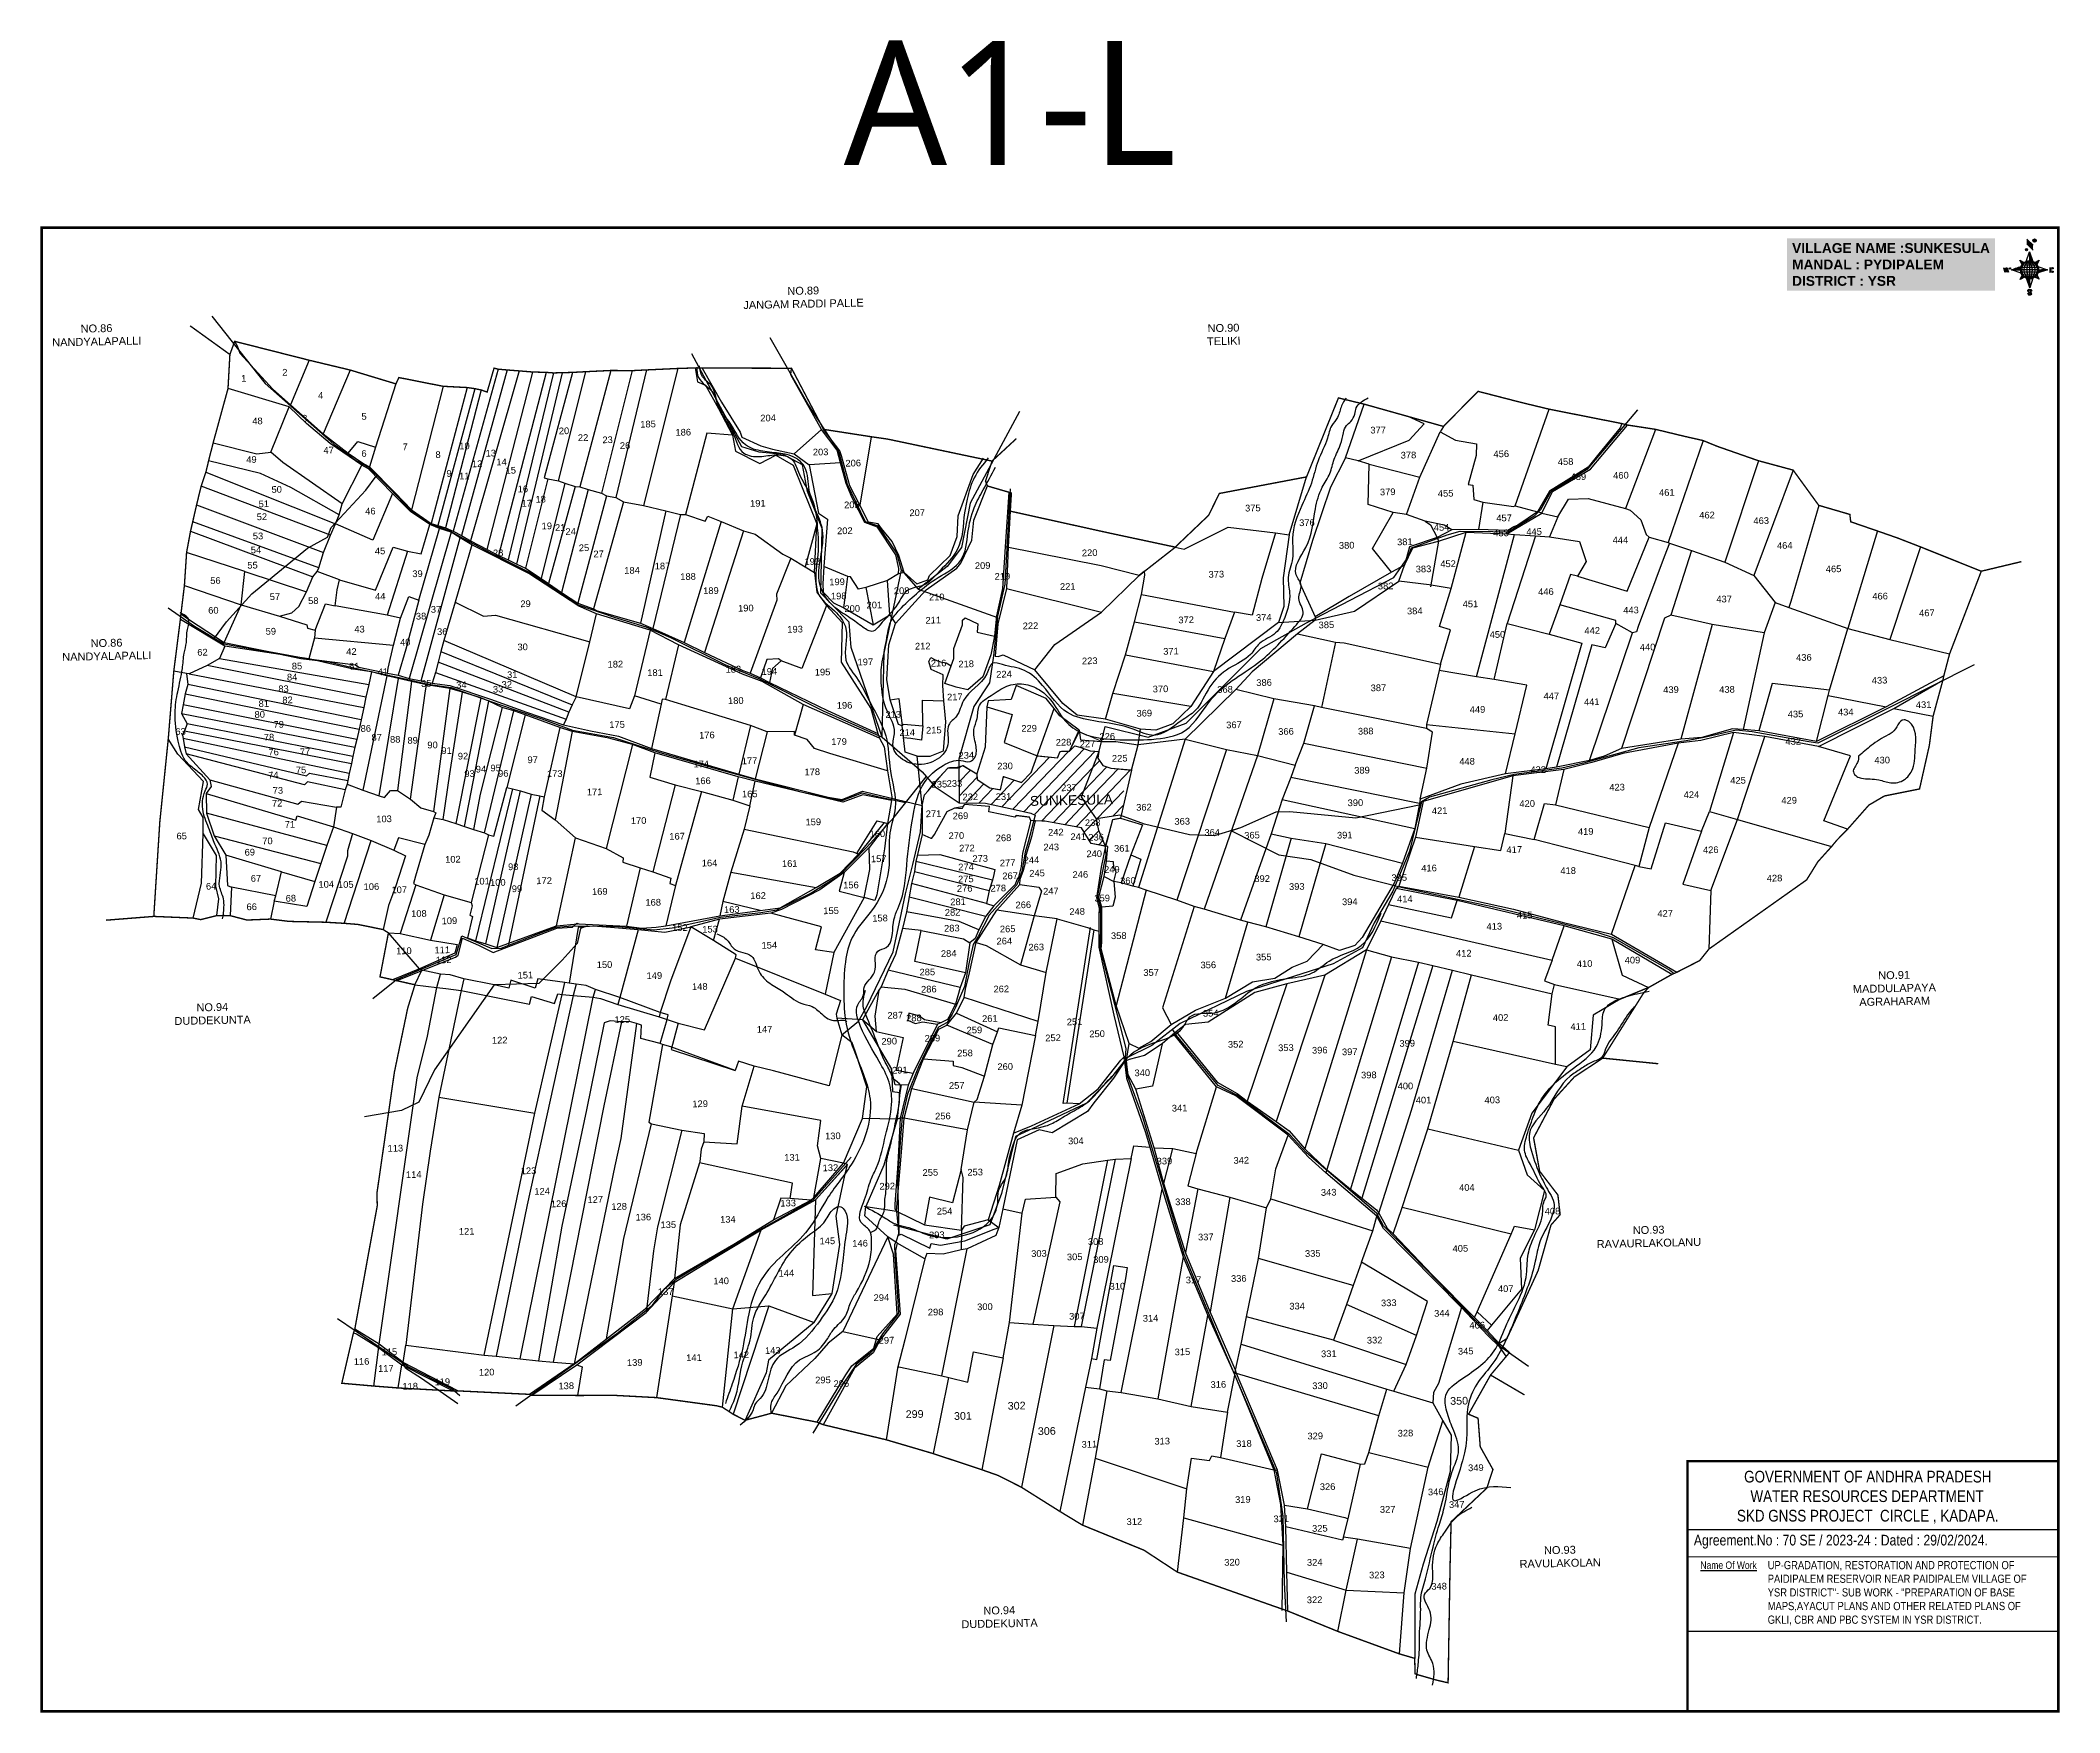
# Model space of a CAD drawing. Header units: inches. Extents: x 197015 to 220773, y 1618758 to 1626807.
# Drawn here: x 197015 to 202150, y 1619493 to 1623745 of the extents above; entities outside this region: 1.
import ezdxf
from ezdxf.enums import TextEntityAlignment as Align

# ---------------------------------------------------------------- set-up
doc = ezdxf.new("R2010")
doc.units = ezdxf.units.IN
doc.header["$LTSCALE"] = 15
doc.header["$MEASUREMENT"] = 0
for name, color, linetype in [('bord', 1, 'Continuous'), ('CADAS', 1, 'Continuous'), ('CHAINAGE', 7, 'Continuous'), ('FRAME 025', 7, 'Continuous'), ('PLOT', 7, 'Continuous'), ('PLOT NO', 7, 'Continuous'), ('ROAD', 1, 'Continuous'), ('STREAM', 4, 'Continuous'), ('TITLEBLOCK', 7, 'Continuous'), ('VILLAGE BOUNADRY', 5, 'Continuous'), ('VILLAGE BOUNDARY', 5, 'Continuous')]:
    doc.layers.add(name, color=color, linetype=linetype)
doc.styles.add('ARIALN', font='ARIALN.TTF')
doc.styles.get("Standard").update_dxf_attribs({"font": 'arial.ttf'})
doc.styles.add('TMS', font='trebuc.ttf')
pattern_1 = [(267.297113149, (-8720374.938, 50637915.138), (10.5367255337, -0.497431438), [])]
pattern_2 = [(357.297113149, (-8720374.938, 50637915.138), (0.497431438, 10.5367255337), [])]
pattern_3 = [(46.2017, (195094.894, 1620245.288), (-17.64213, 16.9172), [])]

msp = doc.modelspace()

# ---------------------------------------------------------------- texts
at = {"layer": 'CADAS', "color": 2, "style": 'TMS'}
msp.add_text('A1-L', height=315.69, dxfattribs=at).set_placement((199058.3, 1623427.8, 0.6))
at = {"layer": 'PLOT', "color": 11}
msp.add_text('SUNKESULA', height=25, rotation=1.2017, dxfattribs=at).set_placement((199637.1, 1621813.3), align=Align.MIDDLE_CENTER)
at = {"layer": 'PLOT NO'}
for s, height, p in [('1', 17, (197532.4, 1622885.7)), ('2', 17, (197637, 1622901.1)), ('4', 17, (197727.9, 1622842.1)), ('48', 17, (197567.3, 1622777.2)), ('3', 17, (197687.7, 1622784.2)), ('5', 17, (197838.4, 1622788.9)), ('185', 17, (198560.5, 1622769.3)), ('204', 17, (198865.7, 1622784.9)), ('20', 17, (198346.8, 1622752.1)), ('22', 17, (198395.3, 1622734.9)), ('23', 17, (198457.7, 1622729.4)), ('186', 17, (198650, 1622748.6)), ('377', 17, (200417.1, 1622754.2)), ('49', 17, (197552, 1622679.2)), ('47', 17, (197748.3, 1622703)), ('6', 17, (197838.2, 1622694.6)), ('7', 17, (197942.8, 1622711.5)), ('8', 17, (198026.5, 1622691.6)), ('10', 17, (198093.7, 1622713.7)), ('12', 17, (198125.8, 1622668.3)), ('13', 17, (198160.5, 1622695.4)), ('14', 17, (198188, 1622673)), ('26', 17, (198502, 1622714.8)), ('203', 17, (198999.4, 1622698.4)), ('206', 17, (199082.2, 1622670.1)), ('378', 17, (200494.2, 1622690.5)), ('456', 17, (200730.2, 1622693.6)), ('458', 17, (200893.8, 1622673.9)), ('9', 17, (198054.6, 1622643.8)), ('11', 17, (198093.3, 1622637.2)), ('15', 17, (198211.5, 1622651.9)), ('459', 17, (200926.2, 1622635.7)), ('460', 17, (201034.5, 1622639.1)), ('51', 17, (197583.4, 1622566.5)), ('50', 17, (197616.2, 1622603.1)), ('16', 17, (198242.3, 1622604.5)), ('17', 17, (198251.8, 1622568.1)), ('18', 17, (198287.5, 1622578.4)), ('191', 17, (198839.7, 1622567.9)), ('205', 17, (199078.8, 1622564.1)), ('379', 17, (200441.4, 1622597)), ('455', 17, (200588.7, 1622593.3)), ('461', 17, (201151.1, 1622595.4)), ('52', 17, (197578.6, 1622533.7)), ('46', 17, (197854.4, 1622548)), ('19', 17, (198303.1, 1622510.4)), ('207', 17, (199244.9, 1622544)), ('375', 17, (200098.5, 1622555.9)), ('376', 17, (200236, 1622518.7)), ('457', 17, (200737.3, 1622530.7)), ('462', 17, (201253.4, 1622537.9)), ('463', 17, (201391.2, 1622523.8)), ('53', 17, (197568.7, 1622484.8)), ('21', 17, (198337.1, 1622506.3)), ('24', 17, (198363.7, 1622496.1)), ('202', 17, (199061, 1622498.1)), ('380', 17, (200337.1, 1622461.1)), ('381', 17, (200485, 1622470)), ('454', 17, (200578.3, 1622506.7)), ('453', 17, (200729.6, 1622492.5)), ('445', 17, (200813.7, 1622495.9)), ('444', 17, (201033.2, 1622474.6)), ('464', 17, (201451, 1622460.6)), ('55', 17, (197554.7, 1622410.5)), ('54', 17, (197563.5, 1622449.4)), ('45', 17, (197879.1, 1622446.8)), ('28', 17, (198179.4, 1622441.9)), ('25', 17, (198397.7, 1622454.8)), ('27', 17, (198434.8, 1622439.3)), ('187', 17, (198597.3, 1622408.5)), ('192', 17, (198978.1, 1622419.9)), ('209', 17, (199411.4, 1622409.7)), ('220', 17, (199683.5, 1622442.1)), ('452', 17, (200594.9, 1622414.2)), ('56', 17, (197460.4, 1622371.5)), ('39', 17, (197974.3, 1622388.9)), ('184', 17, (198519.8, 1622397.4)), ('188', 17, (198662.2, 1622381.7)), ('199', 17, (199041.2, 1622368.2)), ('219', 17, (199461.6, 1622382.3)), ('221', 17, (199627.8, 1622356.5)), ('373', 17, (200005.6, 1622387.6)), ('382', 17, (200436.2, 1622357.7)), ('383', 17, (200532.4, 1622401)), ('465', 17, (201575.2, 1622401.1)), ('57', 17, (197611.7, 1622330.5)), ('58', 17, (197709.3, 1622320.3)), ('44', 17, (197879.5, 1622331.2)), ('29', 17, (198249, 1622312.5)), ('189', 17, (198720.4, 1622345.8)), ('198', 17, (199045.4, 1622332.2)), ('201', 17, (199136, 1622309.3)), ('208', 17, (199205.4, 1622345.7)), ('210', 17, (199294.7, 1622329.6)), ('451', 17, (200651.8, 1622312)), ('446', 17, (200843.7, 1622343.3)), ('437', 17, (201296.9, 1622324.4)), ('466', 17, (201693.5, 1622331.8)), ('60', 17, (197455.2, 1622295.9)), ('38', 17, (197983.3, 1622281)), ('37', 17, (198021.3, 1622298.3)), ('190', 17, (198809.2, 1622301.5)), ('200', 17, (199079.8, 1622300.3)), ('211', 17, (199285.8, 1622270.8)), ('222', 17, (199533, 1622256.5)), ('372', 17, (199928.8, 1622271.7)), ('374', 17, (200126.2, 1622277.7)), ('385', 17, (200285.5, 1622258.9)), ('384', 17, (200510.2, 1622294.3)), ('443', 17, (201060.1, 1622296.3)), ('467', 17, (201812.5, 1622289.3)), ('59', 17, (197601.3, 1622242.5)), ('43', 17, (197826.8, 1622247.8)), ('40', 17, (197943.2, 1622214.9)), ('36', 17, (198037.2, 1622241.7)), ('30', 17, (198241.6, 1622202.8)), ('193', 17, (198934.4, 1622247.8)), ('212', 17, (199259, 1622204.9)), ('450', 17, (200720.4, 1622234.4)), ('442', 17, (200961.4, 1622244.4)), ('440', 17, (201102.3, 1622202.3)), ('62', 17, (197427.5, 1622189.2)), ('85', 17, (197667.8, 1622154.2)), ('42', 17, (197806.2, 1622190.9)), ('61', 17, (197813.5, 1622153.8)), ('182', 17, (198477.4, 1622158.9)), ('197', 17, (199113.1, 1622164.7)), ('216', 17, (199299.4, 1622161.5)), ('218', 17, (199369.4, 1622159.6)), ('223', 17, (199683.7, 1622167.4)), ('371', 17, (199890.3, 1622191.8)), ('436', 17, (201499.7, 1622176)), ('84', 17, (197655.5, 1622126.1)), ('41', 17, (197886.2, 1622139.5)), ('35', 17, (197996.5, 1622109.9)), ('34', 17, (198085.7, 1622106.3)), ('32', 17, (198201.4, 1622107.4)), ('31', 17, (198215.2, 1622132.1)), ('181', 17, (198578.2, 1622137.3)), ('183', 17, (198777.5, 1622146)), ('194', 17, (198869, 1622140.4)), ('195', 17, (199004.3, 1622138.8)), ('224', 17, (199465.7, 1622133.5)), ('386', 17, (200127, 1622112.2)), ('433', 17, (201692.1, 1622118)), ('81', 17, (197583.4, 1622058.6)), ('83', 17, (197633.6, 1622096.4)), ('82', 17, (197643.8, 1622068)), ('33', 17, (198179.2, 1622095.3)), ('180', 17, (198783.7, 1622066.2)), ('196', 17, (199060.2, 1622054.3)), ('217', 17, (199340.7, 1622075.7)), ('370', 17, (199863.6, 1622096)), ('368', 17, (200027.8, 1622094.8)), ('387', 17, (200417.8, 1622098.9)), ('447', 17, (200857.6, 1622077.9)), ('441', 17, (200960.3, 1622063.1)), ('439', 17, (201161.8, 1622094.1)), ('438', 17, (201304.2, 1622094.7)), ('431', 17, (201804.2, 1622055.9)), ('80', 17, (197573.1, 1622031.2)), ('79', 17, (197621.3, 1622005.7)), ('175', 17, (198481.8, 1622005.4)), ('213', 17, (199183.8, 1622031.1)), ('369', 17, (199822.4, 1622034.3)), ('367', 17, (200050.4, 1622004.7)), ('449', 17, (200669.7, 1622043.6)), ('435', 17, (201478.4, 1622032)), ('434', 17, (201606.1, 1622037.1)), ('63', 17, (197371.8, 1621987.7)), ('78', 17, (197596.7, 1621973.2)), ('86', 17, (197842.8, 1621995.5)), ('87', 17, (197870.5, 1621972.9)), ('88', 17, (197917.6, 1621967.8)), ('89', 17, (197961.9, 1621965.3)), ('90', 17, (198012.5, 1621953.5)), ('176', 17, (198710.1, 1621978.6)), ('179', 17, (199046.3, 1621962)), ('214', 17, (199219.7, 1621985.3)), ('215', 17, (199287.2, 1621991.2)), ('229', 17, (199529.5, 1621995.8)), ('228', 17, (199617.1, 1621960.5)), ('227', 17, (199678, 1621956.2)), ('226', 17, (199728.3, 1621975.2)), ('366', 17, (200182.8, 1621987.9)), ('388', 17, (200385.5, 1621988.7)), ('432', 17, (201472.6, 1621962.6)), ('76', 17, (197608.4, 1621935.4)), ('77', 17, (197688.1, 1621936.3)), ('91', 17, (198048.2, 1621939.2)), ('92', 17, (198090, 1621925.2)), ('95', 17, (198173, 1621894.9)), ('97', 17, (198267.2, 1621915.9)), ('174', 17, (198695.8, 1621905.1)), ('177', 17, (198818.5, 1621913.3)), ('234', 17, (199369.8, 1621927.2)), ('230', 17, (199468.4, 1621900)), ('225', 17, (199759.9, 1621919.6)), ('448', 17, (200643.2, 1621911.7)), ('430', 17, (201698.8, 1621915)), ('74', 17, (197607.6, 1621876.8)), ('75', 17, (197678.1, 1621889.9)), ('93', 17, (198106.6, 1621880.6)), ('94', 17, (198135.6, 1621892.1)), ('96', 17, (198192.4, 1621881.1)), ('173', 17, (198323.3, 1621880.4)), ('166', 17, (198700.1, 1621862.4)), ('178', 17, (198978, 1621885.1)), ('235', 17, (199301.4, 1621853.7)), ('233', 17, (199339.7, 1621855.6)), ('237', 17, (199630.8, 1621844.8)), ('389', 17, (200376, 1621889.3)), ('422', 17, (200824, 1621890.6)), ('423', 17, (201024.6, 1621846.1)), ('425', 17, (201332.2, 1621863.5)), ('72', 17, (197617.3, 1621805.3)), ('73', 17, (197619.3, 1621838)), ('171', 17, (198424.6, 1621834.1)), ('165', 17, (198819.2, 1621828.9)), ('232', 17, (199379.9, 1621821.5)), ('231', 17, (199464.4, 1621822.2)), ('362', 17, (199821.6, 1621795.2)), ('390', 17, (200359.3, 1621806.7)), ('420', 17, (200796.1, 1621804.5)), ('424', 17, (201213.7, 1621827)), ('429', 17, (201462.3, 1621812.7)), ('71', 17, (197649.9, 1621751.4)), ('103', 17, (197889.2, 1621765.5)), ('170', 17, (198536.5, 1621761)), ('159', 17, (198980.7, 1621757.9)), ('271', 17, (199286.5, 1621778.7)), ('269', 17, (199355, 1621773.3)), ('238', 17, (199691.2, 1621756)), ('363', 17, (199918.8, 1621759.4)), ('421', 17, (200573.5, 1621786.4)), ('65', 17, (197374.7, 1621722)), ('70', 17, (197592.7, 1621709.5)), ('167', 17, (198634.3, 1621721.4)), ('160', 17, (199143.6, 1621727.6)), ('270', 17, (199344.6, 1621723)), ('272', 17, (199371.5, 1621691.4)), ('268', 17, (199464.4, 1621717.3)), ('243', 17, (199585.8, 1621694)), ('242', 17, (199597.5, 1621731.6)), ('241', 17, (199654.4, 1621720.4)), ('236', 17, (199699.9, 1621719)), ('361', 17, (199765.3, 1621690.8)), ('364', 17, (199995.2, 1621731.2)), ('365', 17, (200096.4, 1621724.1)), ('391', 17, (200332.2, 1621724.3)), ('419', 17, (200944.9, 1621733.5)), ('69', 17, (197547.8, 1621680.9)), ('102', 17, (198064.3, 1621662.8)), ('98', 17, (198217.8, 1621643.9)), ('164', 17, (198716.9, 1621653.3)), ('161', 17, (198920.9, 1621651.9)), ('157', 17, (199147.2, 1621664.2)), ('274', 17, (199369.1, 1621643.6)), ('273', 17, (199405.1, 1621664.8)), ('277', 17, (199474.8, 1621653.8)), ('244', 17, (199535.5, 1621661.2)), ('240', 17, (199695, 1621677)), ('249', 17, (199740, 1621637.2)), ('416', 17, (200546.5, 1621640.3)), ('417', 17, (200763.3, 1621687.5)), ('426', 17, (201262.9, 1621686.9)), ('64', 17, (197449.5, 1621594.3)), ('67', 17, (197563.4, 1621614.4)), ('104', 17, (197742.2, 1621599.3)), ('105', 17, (197791.9, 1621598.6)), ('106', 17, (197857, 1621593.4)), ('101', 17, (198138.3, 1621607.2)), ('100', 17, (198178.5, 1621604)), ('99', 17, (198227.2, 1621588)), ('172', 17, (198296.3, 1621608.4)), ('156', 17, (199076.5, 1621597.4)), ('276', 17, (199365.7, 1621588.9)), ('275', 17, (199368.6, 1621612.8)), ('278', 17, (199451.1, 1621589.5)), ('267', 17, (199481.2, 1621620.9)), ('245', 17, (199549.8, 1621627.6)), ('246', 17, (199659.8, 1621624.2)), ('360', 17, (199780.8, 1621608.5)), ('392', 17, (200122.1, 1621613.7)), ('393', 17, (200210.2, 1621593.7)), ('395', 17, (200470.7, 1621616.4)), ('418', 17, (200900.2, 1621634)), ('428', 17, (201425.1, 1621614.9)), ('66', 17, (197552.7, 1621542.1)), ('68', 17, (197652.2, 1621563.8)), ('107', 17, (197927.8, 1621585.3)), ('169', 17, (198437.8, 1621581)), ('168', 17, (198573.6, 1621553.4)), ('163', 17, (198773.5, 1621535.1)), ('162', 17, (198840.4, 1621570.3)), ('281', 17, (199348.8, 1621554.8)), ('266', 17, (199514.7, 1621547.1)), ('247', 17, (199584.8, 1621581.9)), ('359', 17, (199715.3, 1621564.2)), ('394', 17, (200345, 1621555)), ('414', 17, (200485, 1621562.1)), ('108', 17, (197977.8, 1621524.9)), ('109', 17, (198055.4, 1621506.5)), ('152', 17, (198641.4, 1621489.1)), ('153', 17, (198718.1, 1621485.1)), ('155', 17, (199026, 1621532.1)), ('158', 17, (199150.4, 1621513.3)), ('283', 17, (199333, 1621487.7)), ('282', 17, (199335, 1621527.9)), ('265', 17, (199475, 1621485.9)), ('248', 17, (199651.6, 1621530.1)), ('413', 17, (200712.5, 1621492.4)), ('415', 17, (200789.7, 1621520.7)), ('427', 17, (201147, 1621525.2)), ('111', 17, (198037.2, 1621432.4)), ('154', 17, (198868.9, 1621444.3)), ('264', 17, (199466.5, 1621455)), ('263', 17, (199547.7, 1621439.6)), ('358', 17, (199757.5, 1621468.7)), ('110', 17, (197939.7, 1621430.1)), ('112', 17, (198041, 1621407.2)), ('150', 17, (198449.8, 1621395)), ('284', 17, (199325, 1621423.4)), ('356', 17, (199985.2, 1621394.3)), ('355', 17, (200126.1, 1621414.4)), ('412', 17, (200634.8, 1621423.8)), ('410', 17, (200942.2, 1621397.4)), ('409', 17, (201063.8, 1621406.5)), ('151', 17, (198248.6, 1621368.3)), ('149', 17, (198576.6, 1621367.2)), ('148', 17, (198692.1, 1621339.3)), ('285', 17, (199270.7, 1621376.3)), ('286', 17, (199274.5, 1621332.7)), ('262', 17, (199458.8, 1621333.1)), ('357', 17, (199839.8, 1621375.1)), ('125', 17, (198495, 1621255.5)), ('147', 17, (198856.8, 1621230.5)), ('287', 17, (199189, 1621266.3)), ('288', 17, (199236.5, 1621259.4)), ('259', 17, (199390.4, 1621228.8)), ('261', 17, (199429.7, 1621258.1)), ('251', 17, (199645.1, 1621249.7)), ('354', 17, (199991.3, 1621271.6)), ('402', 17, (200728.6, 1621260.5)), ('411', 17, (200926, 1621237.8)), ('122', 17, (198183.3, 1621203)), ('290', 17, (199173.8, 1621200.3)), ('289', 17, (199283.6, 1621208)), ('252', 17, (199590.4, 1621209)), ('250', 17, (199702.4, 1621219.2)), ('352', 17, (200054.9, 1621192.6)), ('353', 17, (200182.6, 1621183.8)), ('396', 17, (200268.6, 1621177.6)), ('399', 17, (200491, 1621195)), ('291', 17, (199200.8, 1621126.8)), ('258', 17, (199366.6, 1621170.2)), ('260', 17, (199468.7, 1621135.9)), ('397', 17, (200344.9, 1621173.5)), ('257', 17, (199345.5, 1621087.8)), ('340', 17, (199817.3, 1621120.1)), ('398', 17, (200393.4, 1621114.5)), ('400', 17, (200486.4, 1621086.4)), ('129', 17, (198693, 1621041.2)), ('341', 17, (199912.2, 1621030.3)), ('401', 17, (200532.5, 1621050.7)), ('403', 17, (200707.4, 1621051)), ('256', 17, (199310.3, 1621010.1)), ('113', 17, (197917.9, 1620928.2)), ('130', 17, (199030.5, 1620959.5)), ('304', 17, (199648.4, 1620947)), ('123', 17, (198256.6, 1620870.9)), ('131', 17, (198926.6, 1620905.1)), ('132', 17, (199024.3, 1620878.6)), ('255', 17, (199278.4, 1620866.7)), ('253', 17, (199392.3, 1620867.5)), ('339', 17, (199873.7, 1620895.6)), ('342', 17, (200069.1, 1620897.5)), ('114', 17, (197964.7, 1620861.4)), ('124', 17, (198291.2, 1620818.8)), ('292', 17, (199168.7, 1620831.9)), ('343', 17, (200291.3, 1620816.1)), ('404', 17, (200642.7, 1620828.4)), ('126', 17, (198333.1, 1620787)), ('127', 17, (198426.3, 1620797.9)), ('128', 17, (198487, 1620780.2)), ('133', 17, (198916.8, 1620788.8)), ('254', 17, (199314.6, 1620768.4)), ('338', 17, (199920.7, 1620792.2)), ('408', 17, (200860.4, 1620768.2)), ('121', 17, (198099.2, 1620717)), ('136', 17, (198548.5, 1620753.2)), ('135', 17, (198612, 1620733.8)), ('134', 17, (198763.6, 1620747.5)), ('145', 17, (199016.4, 1620692.6)), ('146', 17, (199099.7, 1620686.6)), ('293', 17, (199294.8, 1620708)), ('308', 17, (199698.8, 1620691)), ('337', 17, (199978.8, 1620702.7)), ('405', 17, (200626.1, 1620673.5)), ('144', 17, (198912.3, 1620610.6)), ('303', 17, (199554.6, 1620660.6)), ('305', 17, (199645.4, 1620652.1)), ('309', 17, (199712.3, 1620645.4)), ('335', 17, (200250.8, 1620660.8)), ('137', 17, (198605.4, 1620563.6)), ('140', 17, (198746.4, 1620590.9)), ('310', 17, (199754, 1620577.4)), ('317', 17, (199947.7, 1620593.6)), ('336', 17, (200062.7, 1620597.2)), ('407', 17, (200741.5, 1620571.1)), ('294', 17, (199153.9, 1620548.5)), ('298', 17, (199291.8, 1620511.8)), ('300', 17, (199417.2, 1620525.2)), ('334', 17, (200211.1, 1620526.9)), ('333', 17, (200444.1, 1620535.2)), ('344', 17, (200579.2, 1620508.6)), ('307', 17, (199651, 1620501.3)), ('314', 17, (199838.4, 1620496.1)), ('406', 17, (200669.2, 1620478.3)), ('115', 17, (197902.8, 1620410.6)), ('143', 17, (198877.7, 1620414.1)), ('297', 17, (199166.8, 1620440)), ('315', 17, (199919.4, 1620410.6)), ('331', 17, (200291.7, 1620405.8)), ('332', 17, (200408.2, 1620440.4)), ('345', 17, (200639.8, 1620412.4)), ('116', 17, (197832, 1620386.1)), ('117', 17, (197893.9, 1620368.5)), ('120', 17, (198150.1, 1620358.9)), ('139', 17, (198526.7, 1620383.5)), ('141', 17, (198677.2, 1620395.8)), ('142', 17, (198797.6, 1620403.2)), ('118', 17, (197955.7, 1620323)), ('119', 17, (198037.3, 1620334.5)), ('138', 17, (198352.5, 1620324.2)), ('295', 17, (199005.3, 1620339.1)), ('296', 17, (199052.1, 1620330)), ('316', 17, (200010.7, 1620327.6)), ('330', 17, (200269.3, 1620324.5)), ('299', 19.55, (199238.4, 1620252.4)), ('302', 19.55, (199497.8, 1620273.7)), ('350', 19.55, (200623, 1620286.1)), ('301', 19.55, (199361.2, 1620247.8)), ('306', 19.55, (199574.5, 1620209.3)), ('328', 17, (200486.6, 1620204)), ('311', 17, (199682.8, 1620175.6)), ('313', 17, (199867.9, 1620183.5)), ('318', 17, (200075.9, 1620177.5)), ('329', 17, (200257.1, 1620196.8)), ('349', 17, (200665.6, 1620116)), ('326', 17, (200288.5, 1620067.8)), ('346', 17, (200563.5, 1620054.6)), ('319', 17, (200073.1, 1620035.2)), ('327', 17, (200441.3, 1620010.2)), ('347', 17, (200617, 1620022.5)), ('312', 17, (199797.2, 1619979.1)), ('321', 17, (200170.8, 1619986.2)), ('325', 17, (200268.9, 1619961.9)), ('320', 17, (200045.6, 1619875.7)), ('324', 17, (200255.8, 1619875.5)), ('323', 17, (200413.8, 1619843.3)), ('348', 17, (200572.1, 1619814.6)), ('322', 17, (200255.5, 1619780.3))]:
    msp.add_text(s, height=height, rotation=1.2017, dxfattribs=at).set_placement(p, align=Align.MIDDLE_CENTER)
at = {"layer": 'PLOT NO', "color": 1, "char_height": 20, "attachment_point": 2, "rotation": 1.2017}
for s, insert, width in [('NO.89\\PJANGAM RADDI PALLE ', (198954.9, 1623118.4), 372.269), ('NO.86 NANDYALAPALLI', (197157.8, 1623022.6), 221.67), ('NO.90 TELIKI ', (200023.6, 1623023.8), 109.305), ('NO.86 NANDYALAPALLI', (197183.3, 1622222.9), 221.67), ('NO.91 MADDULAPAYA AGRAHARAM ', (201729, 1621378.4), 206.491), ('NO.94 DUDDEKUNTA', (197452.3, 1621296.9), 189.751), ('NO.93 RAVAURLAKOLANU', (201104.7, 1620730.6), 259.591), ('NO.93 RAVULAKOLAN', (200879, 1619916.8), 201.916), ('NO.94 DUDDEKUNTA', (199453.4, 1619763.3), 189.751)]:
    msp.add_mtext(s, dxfattribs=dict(at, insert=insert, width=width))
at = {"layer": 'TITLEBLOCK', "extrusion": (0.000201441, 0.004807, 0.999988), "style": 'ARIALN'}
msp.add_text('%%UName Of Work', height=18.913, rotation=359.9999, dxfattribs=at).set_placement((201236.6, 1619839.8, 7828.1))
at = {"layer": 'TITLEBLOCK', "extrusion": (0.000201441, 0.004807, 0.999988), "attachment_point": 1, "text_direction": (1, -1e-06, -0.000201), "style": 'ARIALN'}
for s, insert, char_height, width in [('\\pi34.18019;GOVERNMENT OF ANDHRA PRADESH  \\P\\pi50.37781;WATER RESOURCES DEPARTMENT      \\P\\pi15.97184;SKD GNSS PROJECT  CIRCLE , KADAPA.', (201313.5, 1620108.2, -4.3), 29.775, 692.705), ('Agreement.No : 70 SE / 2023-24 : Dated : 29/02/2024.', (201219.9, 1619945.4, -1.2), 27.045, 872.986), ('UP-GRADATION, RESTORATION AND PROTECTION OF PAIDIPALEM RESERVOIR NEAR PAIDIPALEM VILLAGE OF YSR DISTRICT"- SUB WORK - "PREPARATION OF BASE MAPS,AYACUT PLANS AND OTHER RELATED PLANS OF GKLI, CBR AND PBC SYSTEM IN YSR DISTRICT.', (201407.8, 1619878.8, -0.7), 20.804, 671.528)]:
    msp.add_mtext(s, dxfattribs=dict(at, insert=insert, char_height=char_height, width=width))
at = {"layer": 'VILLAGE BOUNADRY', "insert": (201469.7, 1623229.3), "char_height": 25.029, "width": 503.24, "attachment_point": 1, "bg_fill": 1, "box_fill_scale": 1.5, "bg_fill_color": 9, "bg_fill_transparency": 0}
msp.add_mtext('{\\fArial|b1|i0|c0|p34;\\C1;VILLAGE NAME :\\C5;SUNKESULA\\P\\C1;MANDAL : \\C5;PYDIPALEM\\P\\C1;DISTRICT : \\C5;YSR}', dxfattribs=at)

# ---------------------------------------------------------------- blocks, each defined once
blk = doc.blocks.new('*X14')
at = {"color": 0, "linetype": 'Continuous'}
for p, q in [((6321.6, 240.5), (6322.3, 241.2)), ((6321.6, 240.3), (6322.3, 241)), ((6321.6, 240.1), (6322.3, 240.8)), ((6321.6, 239.9), (6322.4, 240.7)), ((6321.6, 239.8), (6322.4, 240.6)), ((6321.6, 239.6), (6322.5, 240.5)), ((6321.6, 239.4), (6322.5, 240.3)), ((6321.6, 239.2), (6322.6, 240.2)), ((6321.7, 239.1), (6322.6, 240.1)), ((6321.8, 240.8), (6322.4, 241.4)), ((6321.8, 239), (6322.7, 240)), ((6321.8, 239), (6322.8, 239.9)), ((6321.9, 238.9), (6322.9, 239.8)), ((6322, 238.8), (6323, 239.7)), ((6322.1, 241.3), (6322.4, 241.6)), ((6322.1, 238.7), (6323.1, 239.6)), ((6322.2, 238.6), (6323.1, 239.6)), ((6322.3, 238.5), (6323.2, 239.5)), ((6322.4, 238.5), (6323.3, 239.4)), ((6322.5, 238.4), (6323.4, 239.3)), ((6322.7, 238.4), (6323.6, 239.3)), ((6322.8, 238.3), (6323.7, 239.2)), ((6322.9, 238.3), (6323.8, 239.1)), ((6323.1, 238.2), (6323.9, 239.1)), ((6323.2, 238.2), (6324, 239)), ((6323.3, 238.2), (6324.2, 239)), ((6323.5, 238.1), (6324.3, 238.9)), ((6323.7, 238.1), (6324.4, 238.9)), ((6323.8, 238.1), (6324.6, 238.8)), ((6324.1, 238.2), (6324.7, 238.8)), ((6324.3, 238.3), (6324.9, 238.8)), ((6324.6, 238.3), (6325.1, 238.8)), ((6324.8, 238.4), (6325.2, 238.8)), ((6325.1, 238.5), (6325.4, 238.8)), ((6325.4, 238.6), (6325.6, 238.8))]:
    blk.add_line(p, q, dxfattribs=at)
blk = doc.blocks.new('*X13')
at = {"color": 0, "linetype": 'Continuous'}
for p, q in [((6324.4, 240.3), (6324.5, 240.4)), ((6324.6, 240.3), (6324.8, 240.5)), ((6324.7, 240.2), (6325, 240.5)), ((6324.8, 240.2), (6325.2, 240.6)), ((6325, 240.1), (6325.5, 240.6)), ((6325.1, 240.1), (6325.6, 240.6)), ((6325.2, 240), (6325.8, 240.6)), ((6325.3, 240), (6326, 240.6)), ((6325.4, 239.9), (6326.1, 240.6)), ((6325.5, 239.8), (6326.2, 240.5)), ((6325.6, 239.8), (6326.3, 240.5)), ((6325.7, 239.7), (6326.5, 240.4)), ((6325.9, 239.6), (6326.6, 240.3)), ((6326, 239.5), (6326.7, 240.3)), ((6326, 239.4), (6326.8, 240.2)), ((6326.1, 239.3), (6327, 240.2)), ((6326.2, 239.3), (6327.1, 240.1)), ((6326.3, 239.2), (6327.1, 240)), ((6326.4, 239.1), (6327.2, 239.9)), ((6326.5, 239), (6327.3, 239.8)), ((6326.5, 238.9), (6327.4, 239.7)), ((6326.6, 238.8), (6327.5, 239.6)), ((6326.7, 238.7), (6327.5, 239.5)), ((6326.8, 238.6), (6327.6, 239.4)), ((6326.8, 238.5), (6327.7, 239.3)), ((6326.8, 236.5), (6327.4, 237)), ((6326.9, 238.3), (6327.8, 239.2)), ((6326.9, 238.2), (6327.9, 239.1)), ((6326.9, 236.8), (6327.6, 237.4)), ((6327, 238.1), (6327.8, 239)), ((6327, 237.9), (6327.8, 238.8)), ((6327, 237.8), (6327.8, 238.6)), ((6327, 237.6), (6327.8, 238.4)), ((6327, 237.4), (6327.8, 238.2)), ((6327, 237.3), (6327.8, 238)), ((6327, 237.1), (6327.8, 237.9))]:
    blk.add_line(p, q, dxfattribs=at)
blk = doc.blocks.new('H')
at = {"layer": 'bord', "extrusion": (0.000427885, 0.004792, 0.999988)}
h = blk.add_hatch(dxfattribs=at)
h.set_pattern_fill('LINE', color=8, scale=84.387686, angle=-2.7029, style=0)
h.set_pattern_definition(pattern_2)
h.paths.add_polyline_path([(-492, 786, -0.090992), (-448, 775), (-486, 912)])
h = blk.add_hatch(dxfattribs=at)
h.set_pattern_fill('LINE', color=8, scale=84.387686, angle=-92.7029, style=0)
h.set_pattern_definition(pattern_1)
h.paths.add_polyline_path([(-625, 665, -0.090992), (-615, 710), (-751, 671)])
h = blk.add_hatch(dxfattribs=at)
h.set_pattern_fill('LINE', color=8, scale=84.387686, angle=-92.7029, style=0)
h.set_pattern_definition(pattern_1)
h.paths.add_polyline_path([(-246, 647), (-372, 653, -0.090992), (-382, 609)])
h = blk.add_hatch(dxfattribs=at)
h.set_pattern_fill('LINE', color=8, scale=84.387686, angle=-2.7029, style=0)
h.set_pattern_definition(pattern_2)
h.paths.add_polyline_path([(-504, 533, -0.090992), (-549, 543), (-510, 406)])
for p, q in [((-538, 774, -1216), (-487, 906, -1216)), ((-519, 1020, -1217), (-435, 927, -1216)), ((-516, 1087, -1217), (-432, 994, -1217)), ((-487, 906, -1216), (-493, 780, -1216)), ((-487, 906, -1216), (-448, 769, -1216)), ((-865, 701, -1215), (-847, 638, -1215)), ((-847, 700, -1215), (-829, 637, -1215)), ((-829, 699, -1215), (-811, 636, -1215)), ((-829, 699, -1215), (-811, 698, -1215)), ((-811, 698, -1215), (-794, 635, -1215)), ((-752, 665, -1215), (-615, 704, -1215)), ((-752, 665, -1215), (-625, 659, -1215)), ((-619, 614, -1215), (-752, 665, -1215)), ((-639, 526, -1214), (-606, 585, -1215)), ((-639, 526, -1214), (-593, 568, -1215)), ((-627, 794, -1216), (-567, 760, -1216)), ((-627, 794, -1216), (-584, 747, -1215)), ((-599, 731, -1215), (-627, 794, -1216)), ((-421, 753, -1216), (-359, 781, -1216)), ((-359, 781, -1216), (-405, 739, -1216)), ((-399, 576, -1215), (-371, 513, -1214)), ((-359, 781, -1216), (-392, 721, -1215)), ((-246, 641, -1215), (-383, 603, -1215)), ((-379, 693, -1215), (-246, 641, -1215)), ((-373, 647, -1215), (-246, 641, -1215)), ((-213, 669, -1215), (-217, 601, -1215)), ((-197, 600, -1215), (-194, 668, -1215)), ((-577, 553, -1215), (-639, 526, -1214)), ((-511, 400, -1214), (-549, 537, -1214)), ((-460, 533, -1215), (-511, 400, -1214)), ((-505, 527, -1214), (-511, 400, -1214)), ((-371, 513, -1214), (-431, 546, -1215)), ((-371, 513, -1214), (-414, 560, -1215))]:
    blk.add_line(p, q, dxfattribs=at)
at = {"layer": 'bord', "color": 8, "linetype": 'ByBlock', "extrusion": (0.000427885, 0.004792, 0.999988)}
for p, q in [((-373, 647, -1215), (-625, 659, -1215)), ((-378, 616, -1215), (-623, 628, -1215)), ((-375, 679, -1215), (-620, 691, -1215)), ((-392, 585, -1215), (-611, 595, -1215)), ((-386, 711, -1215), (-605, 722, -1215)), ((-411, 744, -1216), (-578, 752, -1216)), ((-493, 780, -1216), (-505, 527, -1214)), ((-420, 555, -1215), (-587, 562, -1215))]:
    blk.add_line(p, q, dxfattribs=at)
at = {"layer": 'bord', "extrusion": (0.000427885, 0.004792, 0.999988), "elevation": -1212}
for points, const_width in [([(-530, 950, 1), (-520, 939, 1)], 14.8), ([(-414, 1073, 1), (-398, 1058, 1)], 22.3), ([(-776, 697, 1), (-769, 690, 1)], 8.9), ([(-180, 618, 1), (-173, 611, 1)], 9.79), ([(-178, 667, 1), (-171, 660, 1)], 9.79), ([(-525, 322, 1), (-533, 329, 1)], 11.1), ([(-490, 362, 1), (-498, 369, 1)], 11.1)]:
    blk.add_lwpolyline(points, format="xyb", close=True, dxfattribs=dict(at, const_width=const_width))
for points, const_width in [([(-522, 960), (-516, 1093)], 1.61), ([(-434, 933), (-428, 1066)], 1.61), ([(-870, 707), (-846, 706)], 0.642), ([(-829, 643), (-855, 644)], 0.642), ([(-829, 643), (-821, 678)], 0.642), ([(-811, 642), (-784, 641)], 0.642), ([(-793, 641), (-782, 694)], 0.642), ([(-177, 605), (-226, 607)], 0.706), ([(-223, 676), (-174, 673)], 0.706), ([(-195, 645), (-185, 644)], 0.706)]:
    blk.add_lwpolyline(points, dxfattribs=dict(at, const_width=const_width))
for points in [[(-537, 317), (-531, 310), (-520, 307), (-505, 307), (-494, 310), (-486, 318), (-487, 326), (-491, 333), (-494, 336), (-503, 341), (-522, 347), (-530, 352), (-534, 355), (-537, 363), (-537, 373), (-530, 381), (-520, 384), (-504, 384), (-493, 380), (-487, 373)], [(-522, 348), (-526, 354), (-528, 361), (-528, 371), (-526, 375), (-521, 381), (-515, 384)], [(-505, 307), (-499, 312), (-497, 319), (-497, 327), (-501, 335), (-509, 343)]]:
    blk.add_lwpolyline(points, dxfattribs=at)
at = {"layer": 'bord', "extrusion": (0.000427885, 0.004792, 0.999988)}
for centre, radius in [((-525, 944, -1212), 14.8), ((-406, 1065, -1212), 22.3), ((-773, 694, -1212), 8.9), ((-498, 659, -1212), 127), ((-177, 615, -1212), 9.79), ((-174, 663, -1212), 9.79), ((-529, 325, -1212), 11.1), ((-494, 365, -1212), 11.1)]:
    blk.add_circle(centre, radius, dxfattribs=at)
at = {"layer": 'bord', "color": 8, "linetype": 'ByBlock', "extrusion": (0.000427885, 0.004792, 0.999988)}
for centre, radius, start, end in [((-482, 658, -1212), 128, 94.9254, 259.6691), ((-437, 656, -1212), 141, 113.2864, 241.308), ((-316, 651, -1212), 222, 142.5892, 212.0053), ((-560, 662, -1212), 141, 293.2864, 61.308), ((-681, 668, -1212), 222, 322.5892, 32.0053), ((-515, 660, -1212), 128, 274.9254, 79.6691)]:
    blk.add_arc(centre, radius, start, end, dxfattribs=at)
at = {"layer": 'bord', "extrusion": (0.000427885, 0.004792, 0.999988)}
for points in [[(-516, 1093, -1212), (-431, 1000, -1212), (-519, 1026, -1212), (-434, 933, -1212)], [(-864, 707, -1212), (-846, 706, -1212), (-846, 644, -1212), (-829, 643, -1212)], [(-829, 705, -1212), (-811, 704, -1212), (-811, 642, -1212), (-793, 641, -1212)], [(-193, 674, -1212), (-197, 606, -1212), (-213, 675, -1212), (-216, 607, -1212)]]:
    blk.add_solid(points, dxfattribs=at)
at = {"layer": 'bord', "extrusion": (0.000427885, 0.004792, 0.999988), "xscale": 7.977342409717546, "yscale": 7.977342409717546, "zscale": 7.977342409717546, "rotation": 138.0840426661453}
for name, p in [('*X13', (38301, -31929, -1212)), ('*X14', (38314, -31951, -1212))]:
    blk.add_blockref(name, p, dxfattribs=at)
blk = doc.blocks.new('ao')
at = {"layer": 'CHAINAGE', "color": 2, "linetype": 'Continuous', "lineweight": -2}
for points in [[(-594, 420), (-594, 210), (-297, 210), (-297, 420), (-594, 420)], [(-297, 420), (-297, 210), (0, 210), (0, 420), (-297, 420)], [(0, 420), (0, 210), (297, 210), (297, 420), (0, 420)], [(297, 420), (297, 210), (594, 210), (594, 420), (297, 420)], [(-594, 210), (-594, 0), (-297, 0), (-297, 210), (-594, 210)], [(-297, 210), (-297, 0), (0, 0), (0, 210), (-297, 210)], [(0, 210), (0, 0), (297, 0), (297, 210), (0, 210)], [(297, 210), (297, 0), (594, 0), (594, 210), (297, 210)], [(-594, 0), (-594, -210), (-297, -210), (-297, 0), (-594, 0)], [(-297, 0), (-297, -210), (0, -210), (0, 0), (-297, 0)], [(0, 0), (0, -210), (297, -210), (297, 0), (0, 0)], [(297, 0), (297, -210), (594, -210), (594, 0), (297, 0)], [(-594, -210), (-594, -420), (-297, -420), (-297, -210), (-594, -210)], [(-297, -210), (-297, -420), (0, -420), (0, -210), (-297, -210)], [(0, -210), (0, -420), (297, -420), (297, -210), (0, -210)], [(297, -210), (297, -420), (594, -420), (594, -210), (297, -210)]]:
    blk.add_lwpolyline(points, dxfattribs=at)

# ---------------------------------------------------------------- hatches: boundary and pattern name
at = {"layer": 'PLOT'}
h = msp.add_hatch(dxfattribs=at)
h.set_pattern_fill('ANSI31', color=11, scale=195.540078, angle=1.2017)
h.set_pattern_definition(pattern_3)
h.paths.add_polyline_path([(199535.1, 1621883.1), (199510.2, 1621858.3), (199464.4, 1621872.9), (199456.4, 1621839.5), (199430, 1621844.2), (199397.1, 1621866), (199396.8, 1621879.9), (199361.4, 1621901.7), (199351.2, 1621896.9), (199351.3, 1621806.3), (199429.4, 1621805.2), (199429.2, 1621803.2), (199488.9, 1621790), (199545.8, 1621777.3), (199541.5, 1621760.8), (199546, 1621760.2), (199569.7, 1621760.1), (199662.9, 1621743), (199687.5, 1621703.3), (199722.8, 1621696.2), (199722.7, 1621697.5), (199706.5, 1621736.4), (199700.5, 1621765.8), (199677.5, 1621799.7), (199663.1, 1621821.7), (199706.3, 1621934), (199706.7, 1621936.5), (199684.9, 1621938.6), (199658.6, 1621947.6), (199646, 1621951.7), (199632.3, 1621937.8), (199608.7, 1621937.3), (199602.1, 1621920.5), (199549.6, 1621925.9)])
h.paths.add_polyline_path([(199627, 1621705.1), (199682.4, 1621706.3), (199681.8, 1621735.7), (199626.4, 1621734.5)], flags=25)
h.paths.add_polyline_path([(199663.8, 1621740.3), (199719.3, 1621741.4), (199718.7, 1621771.4), (199663.1, 1621770.2)], flags=25)
h.paths.add_polyline_path([(199603.3, 1621829.1), (199658.8, 1621830.3), (199658.2, 1621860.2), (199602.7, 1621859.1)], flags=24)
h.paths.add_polyline_path([(199672.4, 1621703.3), (199728, 1621704.5), (199727.4, 1621734.4), (199671.8, 1621733.3)], flags=9)
h.paths.add_polyline_path([(199312.3, 1621839.9), (199367.8, 1621841.1), (199367.2, 1621871), (199311.6, 1621869.9)], flags=9)
h.paths.add_polyline_path([(199352.4, 1621805.8), (199408, 1621807), (199407.4, 1621836.9), (199351.8, 1621835.8)], flags=25)
h.paths.add_polyline_path([(199437, 1621806.5), (199492.5, 1621807.6), (199491.9, 1621837.6), (199436.3, 1621836.4)], flags=24)
h.paths.add_polyline_path([(199650.6, 1621940.9), (199706, 1621942.1), (199705.4, 1621971.5), (199650, 1621970.3)], flags=9)
h = msp.add_hatch(dxfattribs=at)
h.set_pattern_fill('ANSI31', color=11, scale=195.540078, angle=1.2017)
h.set_pattern_definition(pattern_3)
h.paths.add_polyline_path([(199769.5, 1621865), (199784.6, 1621865.3), (199790.3, 1621889.8), (199737.4, 1621894.2), (199717, 1621901.3), (199704.1, 1621919.6), (199706.3, 1621934), (199663.1, 1621821.7), (199677.5, 1621799.7), (199700.5, 1621765.8), (199760.6, 1621775.1), (199763.5, 1621774), (199774.2, 1621820.2), (199770.4, 1621820.1)])

# ---------------------------------------------------------------- linework, layer by layer
at = {"layer": 'FRAME 025', "lineweight": -3}
for points, elevation in [([(201206.5, 1619958.9), (202149.7, 1619958.9)], 0.3), ([(201206.5, 1619889.7), (202148.2, 1619890.3)], 3.7), ([(201206.3, 1619700.8), (202149.3, 1619700.3)], 4.6)]:
    msp.add_lwpolyline(points, dxfattribs=dict(at, elevation=elevation))
at = {"layer": 'PLOT'}
for points in [[(197509.3, 1622979.7), (197516.1, 1622968), (197522.9, 1622949.7), (197606.3, 1622858.2), (197651.7, 1622818.5), (197734.4, 1622744.7), (197797.9, 1622695.5), (197838.2, 1622668.2), (197852.5, 1622660.9), (197917.2, 1622594.8), (197959.1, 1622551.1), (198009.2, 1622516.4), (198026, 1622511.7), (198045.4, 1622505.9), (198065.2, 1622496.8), (198086.2, 1622486.2), (198109.4, 1622472.2), (198151.3, 1622450.1), (198180.4, 1622435.3), (198204.7, 1622424.5), (198226.7, 1622413.1), (198249.2, 1622403.1), (198288.5, 1622376.5), (198307.8, 1622363.6), (198340.3, 1622341.4), (198381.6, 1622314), (198421.8, 1622300), (198431.4, 1622294.5), (198541.4, 1622263.3), (198572.9, 1622249.4), (198652.4, 1622213.7), (198703.7, 1622188.7), (198801.6, 1622142.8), (198820.5, 1622135.8), (198846.6, 1622124.5), (198869.7, 1622112.2), (199016.7, 1622041.5), (199145.2, 1621982.6), (199149, 1621970.8), (199161.2, 1621948.4), (199169.4, 1621887.7), (199180.4, 1621821.5), (199179.3, 1621812.4), (199169.2, 1621754.1), (199162.1, 1621689), (199142.7, 1621572.3), (199137.6, 1621557.7), (199110.5, 1621565.3), (199033.3, 1621426.2), (199011.3, 1621320), (199050, 1621303.4), (199038.8, 1621269.3), (199040.9, 1621259), (199053, 1621216.9), (199021, 1621086.9), (198879.7, 1621124.6), (198830.2, 1621136.7), (198790.5, 1621149.6), (198782.4, 1621126.2), (198618.6, 1621186), (198597.4, 1621191.7), (198591.3, 1621194.9), (198542.4, 1621207), (198544.1, 1621240.7), (198530.9, 1621245.6), (198513.7, 1621250.1), (198493.8, 1621250), (198464.1, 1621252.1), (198448.6, 1621246.9)], [(197699, 1622931.6), (197651.7, 1622818.5)], [(197803.1, 1622906.7), (197734.4, 1622744.7)], [(198179.2, 1622908.9), (198065.2, 1622496.8)], [(198202.2, 1622906.9), (198086.2, 1622486.2)], [(198232.9, 1622904.5), (198109.4, 1622472.2)], [(198151.3, 1622450.1), (198267.8, 1622901.7)], [(198301.7, 1622900.8), (198180.4, 1622435.3)], [(198320, 1622899.4), (198204.7, 1622424.5)], [(198226.7, 1622413.1), (198343, 1622900)], [(198368.2, 1622900.7), (198296.6, 1622632.7)], [(198332.5, 1622624.9), (198402, 1622902.5)], [(198466.3, 1622905.6), (198387.1, 1622610.1)], [(198519.9, 1622905.2), (198441.8, 1622593.5)], [(198556.9, 1622907), (198478.6, 1622582.5)], [(198636.4, 1622910.7), (198549.2, 1622562.2)], [(198680.7, 1622912.1), (198686.3, 1622876.6), (198706.8, 1622868.4), (198739.6, 1622809), (198775, 1622740.7), (198783.3, 1622700.8), (198844.4, 1622669.5), (198885.1, 1622690.6), (198929.6, 1622665), (198953.9, 1622603.8), (198989.4, 1622515.6), (198959.7, 1622406.1)], [(198697.9, 1622911.8), (198747.7, 1622825.4), (198794.4, 1622748.4), (198799.3, 1622736.4), (198847.2, 1622713.6), (198877.2, 1622705.6), (198932.5, 1622693.9), (198969.9, 1622665.8), (198994.2, 1622543.2), (199016.8, 1622527.6), (199007.7, 1622407.5), (199004.6, 1622362.9), (199006.1, 1622342.2), (199032.5, 1622314.6), (199058.6, 1622302.5), (199133.3, 1622258.8), (199175.5, 1622284.4), (199189.7, 1622261.9)], [(199197.6, 1622388.2), (199198.1, 1622402), (199190.6, 1622437), (199143.9, 1622506.8), (199111.4, 1622519.2), (199079.7, 1622581.9), (199064.6, 1622618.1), (199050, 1622670.8), (199041.6, 1622703.1), (199001.6, 1622755.3), (198923.9, 1622894.6), (198925.3, 1622911.4)], [(197482.8, 1622213.7), (197525.7, 1622310.1), (197535.3, 1622394.6), (197691.8, 1622343.2), (197708.4, 1622380.9), (197719, 1622394.4), (197723, 1622404), (197735.5, 1622443.1), (197752.7, 1622486.7), (197766.1, 1622515.6), (197774.7, 1622538.9), (197783, 1622566.3), (197832.6, 1622664.9), (197752.3, 1622719.9), (197691.8, 1622771), (197647.6, 1622812.9), (197492.4, 1622859.7)], [(197919.4, 1622871.5), (197867.3, 1622710.3), (197852.5, 1622660.9)], [(198039.2, 1622865.4), (197959.1, 1622551.1)], [(198100.3, 1622862.2), (198009.2, 1622516.4)], [(198120.4, 1622859.3), (198026, 1622511.7)], [(198136.5, 1622856), (198045.4, 1622505.9)], [(197783, 1622566.3), (197632, 1622671.8), (197601, 1622698.1), (197647.6, 1622812.9)], [(200450.7, 1622392.6), (200402.6, 1622452.7), (200455.6, 1622544.8), (200391.8, 1622564.5), (200394.4, 1622667.3), (200366.4, 1622676.2), (200333.8, 1622683.2), (200381.5, 1622820)], [(200366.4, 1622676.2), (200496, 1622728.6), (200533.8, 1622769.7), (200491.4, 1622789.2)], [(200765.8, 1622561.1), (200852.3, 1622807.1)], [(197797.9, 1622695.5), (197822.6, 1622725.3), (197867.3, 1622710.3)], [(198775, 1622740.7), (198709.8, 1622746.5), (198655.7, 1622539.4)], [(199001.6, 1622755.3), (198932.5, 1622693.9)], [(199212, 1622392.2), (199198.2, 1622435.6), (199181.5, 1622470.4), (199154.3, 1622503.6), (199146, 1622515.3), (199121.1, 1622519.6), (199099.3, 1622563.3), (199073.6, 1622612.6), (199052.5, 1622688.4), (199047.9, 1622701.2), (199006.8, 1622755.9)], [(199128.2, 1622737.1), (199099.3, 1622563.3)], [(201036.9, 1622770.6), (201032.8, 1622760), (200978.1, 1622693.4), (200950.9, 1622659.6), (200852.9, 1622598.8), (200822, 1622546.6), (200772.4, 1622512.2), (200762.1, 1622508), (200747, 1622498.7), (200672.7, 1622501.4), (200604.7, 1622500.3), (200567.1, 1622481.2), (200497, 1622457.1), (200484.3, 1622411), (200450.7, 1622392.6), (200343.5, 1622330.6), (200257, 1622279.5), (200257.2, 1622270.9), (200211.8, 1622235.8), (200096.5, 1622139.1), (200054.9, 1622094.8), (199926.3, 1621968.2), (199806.9, 1621954), (199813, 1621994), (199723.5, 1622018.8), (199651.9, 1622029.5), (199615.3, 1622058.9), (199544.5, 1622144.9)], [(200489.6, 1622539.3), (200523.1, 1622634.2), (200575.2, 1622749.2)], [(200583, 1622763.4), (200575.2, 1622749.2), (200613.7, 1622728.8), (200667.2, 1622719.1), (200666.1, 1622689.1), (200646.4, 1622615.6), (200658, 1622614), (200660.6, 1622577.9), (200683.5, 1622570.6), (200761.3, 1622559.9), (200765.8, 1622561.1), (200822, 1622546.6)], [(200833.1, 1622542.4), (200860.2, 1622597.6), (200957.5, 1622654.9), (201051, 1622766.9)], [(201243.2, 1622727.5), (201154.8, 1622468.3), (201158.3, 1622466.7), (201144.1, 1622431.6), (201078.7, 1622254.9), (201073.7, 1622240.7), (201063.8, 1622238.8), (201021.9, 1622262.2), (201021.5, 1622269.8), (200878.9, 1622309.6), (200852, 1622235.5), (200935.2, 1622212), (200843.1, 1621893.1)], [(201122.5, 1622755.9), (201046.5, 1622554.8)], [(197774.7, 1622538.9), (197652.3, 1622607.9), (197575.2, 1622643.6), (197443, 1622675.6)], [(197454.6, 1622721.6), (197566, 1622693.8), (197601, 1622698.1)], [(199244.4, 1622362.8), (199271.7, 1622373.7), (199276.2, 1622384.4), (199329.1, 1622435.6), (199346.9, 1622483.6), (199349.1, 1622536.1), (199387.3, 1622640.8), (199413.6, 1622682.6)], [(200333.8, 1622683.2), (200295.7, 1622608.5), (200250.1, 1622473.2), (200218, 1622365), (200257, 1622279.5)], [(201383.9, 1622676.2), (201299, 1622418.6)], [(197436.2, 1622647.2), (197766.1, 1622515.6)], [(198377.7, 1622076.2), (198412.1, 1622216.1), (198429.7, 1622287.3), (198384.8, 1622306.3), (198257, 1622389.4), (198112.8, 1622462.2), (198082.9, 1622479.9), (198059.5, 1622494.5), (198030.5, 1622504), (198005.5, 1622514.1), (197956.6, 1622547.2), (197910.6, 1622593.2), (197850, 1622655.3), (197832.6, 1622664.9)], [(198305.8, 1622629.9), (198249.2, 1622403.1)], [(198296.6, 1622632.7), (198305.8, 1622629.9), (198332.5, 1622624.9), (198348.9, 1622618.7), (198374.8, 1622610.7), (198387.1, 1622610.1), (198407.9, 1622603), (198441.8, 1622593.5), (198455.3, 1622586.9), (198478.6, 1622582.5), (198498.2, 1622571.6), (198549.2, 1622562.2), (198605.8, 1622548.4), (198643.3, 1622539.4), (198655.7, 1622539.4), (198706.2, 1622522.9), (198712.9, 1622534.8), (198746.2, 1622521.4), (198803.4, 1622497.9), (198833.2, 1622489.2), (198903.2, 1622438.3), (198923.7, 1622428.2), (198959.7, 1622406.1), (198983.4, 1622391.6), (198989.5, 1622342.3), (199014.3, 1622308.2), (199054.3, 1622264.5), (199051.8, 1622164), (199126.8, 1622046.3), (199145.2, 1621982.6)], [(199050, 1622670.8), (198969.9, 1622665.8)], [(199481.7, 1622547.9), (199476.7, 1622457.6), (199471.8, 1622351.5), (199449.8, 1622261.6), (199442.8, 1622179.3), (199451.1, 1622178.7), (199463.2, 1622182.6), (199544.5, 1622144.9), (199595.2, 1622208.5), (199713.6, 1622290.7), (199809.2, 1622384), (199823, 1622395.5), (199901.1, 1622456.5), (199923.8, 1622451.7), (200035.6, 1622507.4), (200155.9, 1622492.9), (200190.8, 1622487.4), (200235, 1622635)], [(200394.4, 1622667.3), (200523.1, 1622634.2)], [(201472.4, 1622652.3), (201372.4, 1622384.7)], [(197372.8, 1622287), (197394.4, 1622271.6), (197482.8, 1622213.7), (197595.8, 1622191.4), (197697.8, 1622172.3), (197816.3, 1622157.1), (197825.2, 1622150.9), (197897.7, 1622136), (197925.5, 1622130.6), (197953.4, 1622122.8), (197983.6, 1622116.3), (198011.6, 1622111), (198056.9, 1622104.5), (198160, 1622069.6), (198251.5, 1622037), (198345.6, 1622004.6), (198414.3, 1621989.7), (198485.6, 1621975.9), (198569.5, 1621944.4), (198666.8, 1621915.7), (198791.2, 1621879.4), (198833.2, 1621867.7), (199018.4, 1621820.7), (199054.2, 1621815.2), (199106.2, 1621835.7), (199257.5, 1621799.8), (199256, 1621815.3), (199244.7, 1621925.2), (199214.6, 1621935.3), (199206.6, 1622001.9), (199197.3, 1622005.9), (199176.2, 1622068.1), (199167.5, 1622119.9), (199172.7, 1622207.7), (199189.7, 1622261.9), (199248.2, 1622326.7), (199267.9, 1622347.6), (199345.7, 1622403.2), (199356.1, 1622415.4), (199383.8, 1622474.5), (199389, 1622524.8), (199423.6, 1622611.9)], [(197752.7, 1622486.7), (197424, 1622611.3)], [(197910.6, 1622593.2), (197860.5, 1622474.4), (197766.1, 1622515.6)], [(198348.9, 1622618.7), (198288.5, 1622376.5)], [(198374.8, 1622610.7), (198307.8, 1622363.6)], [(198407.9, 1622603), (198340.3, 1622341.4)], [(198455.3, 1622586.9), (198381.6, 1622314)], [(198498.2, 1622571.6), (198421.8, 1622300)], [(199478, 1622596.2), (199468.6, 1622457.4), (199461.9, 1622351.4), (199446.5, 1622281.4), (199441.5, 1622230.3), (199432, 1622183), (199411.5, 1622126.9), (199373.7, 1622093.6), (199344.3, 1622100.3), (199315.4, 1622109.6), (199331.3, 1622155.1), (199338.3, 1622173.7), (199338.4, 1622199.1), (199360, 1622258.5), (199359.8, 1622270.9), (199366.7, 1622276.4), (199399.1, 1622261.5), (199397.4, 1622240.1), (199441.5, 1622230.3)], [(200683.5, 1622570.6), (200672.7, 1622501.4)], [(200833.1, 1622542.4), (200873.8, 1622533.7), (200901.2, 1622578.5), (200951.4, 1622580.4), (201046.5, 1622554.8), (201058, 1622550.5), (201085, 1622525.8), (201098.7, 1622488.8), (201106.4, 1622482.1)], [(197723, 1622404), (197402.6, 1622520.7)], [(197412.5, 1622563.9), (197735.5, 1622443.1)], [(198605.8, 1622548.4), (198541.4, 1622263.3)], [(198643.3, 1622539.4), (198572.9, 1622249.4)], [(198746.2, 1622521.4), (198652.4, 1622213.7)], [(200604.7, 1622500.3), (200585.2, 1622512.5), (200536.7, 1622522.2), (200489.6, 1622539.3), (200455.6, 1622544.8)], [(200536.7, 1622522.2), (200550.1, 1622513.4), (200567.1, 1622481.2), (200570.8, 1622471.4), (200550.4, 1622355.5)], [(200744.2, 1622490.5), (200833.1, 1622542.4), (200822, 1622546.6)], [(200873.8, 1622533.7), (200852.8, 1622482.4)], [(201537.5, 1622562.7), (201466.3, 1622317.9), (201461.7, 1622303.3)], [(197397.1, 1622497), (197708.4, 1622380.9)], [(197775.7, 1622373.6), (197867.6, 1622346.7), (197912.6, 1622456.4), (197948.5, 1622446), (197983.6, 1622439.7), (198005.5, 1622514.1)], [(197897.7, 1622136), (197899.7, 1622148.6), (197913.6, 1622207.2), (197931.4, 1622275.9), (197952, 1622331.1), (197977.8, 1622321.7), (198030.5, 1622504)], [(198059.5, 1622494.5), (197953.4, 1622122.8)], [(197983.6, 1622116.3), (198082.9, 1622479.9)], [(198803.4, 1622497.9), (198703.7, 1622188.7)], [(198983.4, 1622391.6), (198989.4, 1622515.6)], [(200155.9, 1622492.9), (200121.1, 1622376.8), (200096.8, 1622283.1), (200052, 1622291.4)], [(200190.8, 1622487.4), (200176, 1622378.3), (200177.6, 1622305.9), (200163.8, 1622264.7), (200257.2, 1622270.9)], [(200257.2, 1622270.9), (200356.9, 1622293.7), (200469.9, 1622370.1), (200484.3, 1622411), (200505.5, 1622455), (200570.8, 1622471.4), (200641, 1622494.4), (200744.2, 1622490.5), (200763.9, 1622488.6), (200817.5, 1622484.8), (200852.8, 1622482.4), (200929.5, 1622471.2), (200945.9, 1622420.1), (200923.9, 1622382.9), (201050.1, 1622344.9), (201106.4, 1622482.1), (201154.8, 1622468.3), (201158.3, 1622466.7), (201213.6, 1622447.8), (201299, 1622418.6), (201372.4, 1622384.7), (201426.5, 1622316), (201461.7, 1622303.3), (201611.1, 1622249.5), (201718.4, 1622221.4), (201870.2, 1622185)], [(200575.4, 1622159.3), (200601.3, 1622246.2), (200573.4, 1622254.4), (200602.7, 1622351.7), (200641, 1622494.4)], [(200667.2, 1622126.3), (200763.9, 1622488.6)], [(200817.5, 1622484.8), (200744.8, 1622262)], [(201686.8, 1622497.5), (201611.1, 1622249.5)], [(197535.3, 1622394.6), (197387.1, 1622443.1)], [(197948.5, 1622446), (197897.4, 1622283.8)], [(198112.8, 1622462.2), (198070, 1622316.5), (198041.2, 1622218.7), (198033.8, 1622190.7), (198026.9, 1622164.1), (198019.7, 1622138), (198011.6, 1622111)], [(198923.7, 1622428.2), (198886.9, 1622336.7), (198887.7, 1622321.6), (198820.5, 1622135.8)], [(199723.5, 1622018.8), (199742.4, 1622084.7), (199774.7, 1622182.4), (199797.2, 1622266.5), (199815.6, 1622335.9), (199824, 1622385.3), (199823, 1622395.5), (199809.2, 1622384), (199712.9, 1622408.5), (199468.6, 1622457.4)], [(201213.6, 1622447.8), (201161.1, 1622283.9)], [(201796.2, 1622457.1), (201718.4, 1622221.4)], [(197713.7, 1622245.4), (197740.6, 1622312), (197764.8, 1622307.3), (197770.4, 1622347.7), (197775.7, 1622373.6), (197719, 1622394.4)], [(199244.4, 1622362.8), (199212, 1622392.2), (199197.6, 1622388.2), (199169.2, 1622371.5), (199114.1, 1622354.2), (199095.9, 1622350), (199075.4, 1622381), (199068.4, 1622381.7), (199007.7, 1622407.5)], [(199058.6, 1622302.5), (199063.4, 1622340.8), (199068.4, 1622381.7)], [(199175.5, 1622284.4), (199169.2, 1622371.5)], [(200602.7, 1622351.7), (200547.2, 1622360.8), (200469.9, 1622370.1)], [(200923.9, 1622382.9), (200906.2, 1622387.2), (200878.9, 1622309.6)], [(197381.5, 1622358.7), (197525.7, 1622310.1), (197623.6, 1622280.6), (197693, 1622258.6), (197694.5, 1622250.7), (197713.7, 1622245.4), (197712.7, 1622226.2), (197697.8, 1622172.3)], [(197623.6, 1622280.6), (197654.4, 1622289.1), (197672.6, 1622305.3), (197691.8, 1622343.2)], [(197977.8, 1622321.7), (197944.5, 1622196.9), (197925.5, 1622130.6)], [(198070, 1622316.5), (198142.4, 1622280.8), (198172.2, 1622283.1), (198412.1, 1622216.1)], [(199114.1, 1622354.2), (199133.3, 1622258.8)], [(199471.8, 1622351.5), (199713.6, 1622290.7)], [(199815.6, 1622335.9), (200052, 1622291.4)], [(201426.5, 1622316), (201398.8, 1622238.3), (201345.5, 1621993.1)], [(199179.3, 1621812.4), (199106.3, 1621827.1), (199055.6, 1621807.9), (198833.1, 1621861.4), (198789.8, 1621872.1), (198577.4, 1621933.8), (198521.4, 1621954.3), (198460.4, 1621970.7), (198367.9, 1621987.8), (198336, 1621998.1), (198248.1, 1622030.2), (198219.2, 1622040.3), (198189.2, 1622048.4), (198155.3, 1622065.1), (198134.9, 1622073.4), (198088.9, 1622087.4), (198056.2, 1622096.8), (197997, 1622106.4), (197959.1, 1622115), (197925.7, 1622122.8), (197896.4, 1622129), (197857.1, 1622139.2), (197810.4, 1622146.6), (197697.8, 1622172.3), (197484.3, 1622204.8), (197371.2, 1622272.6)], [(197931.4, 1622275.9), (197897.4, 1622283.8), (197764.8, 1622307.3)], [(199149, 1621970.8), (198954.6, 1622056.7), (198851, 1622115.1), (198800.9, 1622133.2), (198637.6, 1622207.9), (198565.9, 1622245.1), (198429.7, 1622287.3)], [(199014.3, 1622308.2), (198951.9, 1622147.7), (198899.3, 1622167.5), (198892.4, 1622172.8), (198862.7, 1622170.7), (198846.6, 1622124.5)], [(199797.2, 1622266.5), (200027.4, 1622224.5)], [(200052, 1622291.4), (200027.4, 1622224.5), (199998, 1622140), (199941.2, 1622051.6), (199895.3, 1622007.6), (199851.8, 1621991.2), (199813, 1621994)], [(200163.8, 1622264.7), (199998, 1622140)], [(200712.3, 1622119.9), (200744.8, 1622262), (200852, 1622235.5)], [(201021.9, 1622262.2), (200994.7, 1622200.1), (200960.3, 1622208.1), (200870.7, 1621896.8)], [(201398.8, 1622238.3), (201266.6, 1622260), (201161.1, 1622283.9), (201145.1, 1622276.1), (201035.8, 1621944.7)], [(197712.7, 1622226.2), (197913.6, 1622207.2)], [(198377.7, 1622076.2), (198041.2, 1622218.7)], [(198565.9, 1622245.1), (198526.3, 1622078.3)], [(200211.8, 1622235.8), (200308.6, 1622214.9), (200330.8, 1622213.1), (200575.4, 1622159.3), (200572.1, 1622142.5), (200539.9, 1622005.8), (200540.1, 1621995.4), (200273.4, 1622048.8), (200255.3, 1622053.4)], [(200308.6, 1622214.9), (200273.4, 1622048.8)], [(200954.5, 1621913.9), (201063.8, 1622238.8)], [(201266.6, 1622260), (201186.4, 1621968.1)], [(201531.8, 1621962.7), (201561.7, 1622079.3), (201564.5, 1622092.4), (201611.1, 1622249.5)], [(197484.3, 1622204.8), (197470.7, 1622173.1), (197439.7, 1622155.4), (197393.7, 1622134.4), (197386.6, 1622135), (197354.5, 1622140.8)], [(197470.7, 1622173.1), (197850.4, 1622107.4)], [(198359, 1622037), (198026.9, 1622164.1)], [(198033.8, 1622190.7), (198367.3, 1622055.9)], [(198637.6, 1622207.9), (198604.8, 1622069.2)], [(198899.3, 1622167.5), (198876.8, 1622148.3), (198869.7, 1622112.2)], [(199244.7, 1621925.2), (199278, 1621925.3), (199311.6, 1621938.8), (199317.8, 1622012.5), (199312.7, 1622066), (199310.1, 1622104.4), (199311.3, 1622131.7), (199280.1, 1622145.4), (199274.8, 1622165.4), (199279.9, 1622176.2), (199290.8, 1622170.2), (199303.9, 1622164.7), (199318.7, 1622162.3), (199331.3, 1622155.1)], [(199774.7, 1622182.4), (199998, 1622140)], [(197386.6, 1622135), (197390, 1622107.6), (197383.4, 1622083.1), (197378.2, 1622055.5), (197374.2, 1622033.4), (197388.6, 1622007.5), (197381.4, 1621989.1), (197377.1, 1621978), (197378.4, 1621969.7), (197381.4, 1621948.6), (197385.6, 1621930.6), (197446.2, 1621865.1), (197449.7, 1621847.7), (197437, 1621830.5), (197437.4, 1621779.8), (197457.1, 1621722.5), (197487.2, 1621673.7), (197490.8, 1621596.1), (197501.1, 1621592.3), (197497.6, 1621519.6)], [(197393.7, 1622134.4), (197837.5, 1622049)], [(197842.9, 1622075.4), (197439.7, 1622155.4)], [(197857.1, 1622139.2), (197850.4, 1622107.4), (197842.9, 1622075.4), (197837.5, 1622049), (197830.6, 1622017.7), (197826.3, 1621993.6), (197820, 1621967.7), (197815.1, 1621948.1), (197809.9, 1621924.3), (197806.5, 1621906.2), (197800.7, 1621881.3), (197797.4, 1621862.8), (197795.2, 1621853.9), (197790.7, 1621839.3), (197779.5, 1621795.7), (197767.9, 1621795.4), (197760.8, 1621745.5), (197743.8, 1621697.6), (197728.1, 1621651.8), (197712.9, 1621606.5), (197693.2, 1621542.7), (197609.9, 1621556.1), (197600.3, 1621510.8)], [(197896.4, 1622129), (197835.4, 1621838.6)], [(197876.4, 1621824.4), (197925.7, 1622122.8)], [(197959.1, 1622115), (197923.3, 1621837.9)], [(198019.7, 1622138), (198352.4, 1622019.5)], [(201855.4, 1622128.9), (201709.3, 1622050.7), (201531.8, 1621962.7), (201385.2, 1621989.5), (201345.5, 1621993.1), (201318.1, 1621994.7), (201240.5, 1621972.8), (201186.4, 1621968.1), (201035.8, 1621944.7), (200992.2, 1621925.3), (200954.5, 1621913.9), (200870.7, 1621896.8), (200843.1, 1621893.1), (200740.9, 1621880.4), (200627.2, 1621853.7), (200524.1, 1621815.9), (200522.1, 1621804.4), (200510.6, 1621741.4), (200478.9, 1621653), (200457.5, 1621602.1), (200376.1, 1621464.4), (200357.8, 1621443.6), (200318.5, 1621430.7), (200277.3, 1621446.3), (200215.7, 1621465.5), (200131.6, 1621490.9), (200086, 1621502.8), (200066.7, 1621507.8), (199974.7, 1621536.1), (199949.2, 1621542.7), (199905.2, 1621559.1), (199826.9, 1621584.6), (199808.1, 1621590.8), (199793.3, 1621594.5), (199763.3, 1621602.8), (199744.6, 1621606), (199748.5, 1621566.5), (199742.3, 1621543.7), (199714.4, 1621540.9), (199707.2, 1621566.9), (199720.7, 1621619.2), (199744.6, 1621606)], [(200740.9, 1621880.4), (200765.3, 1621982.2), (200795.3, 1622105.2), (200712.3, 1622119.9), (200667.2, 1622126.3), (200572.1, 1622142.5)], [(201564.5, 1622092.4), (201419.3, 1622109.8), (201385.2, 1621989.5)], [(201610.8, 1621739.3), (201550.5, 1621760.7), (201618.1, 1621926), (201536.8, 1621949.7), (201728.3, 1622046.3), (201853.2, 1622118.3)], [(197383.4, 1622083.1), (197826.3, 1621993.6)], [(197830.6, 1622017.7), (197390, 1622107.6)], [(197956.3, 1621815.5), (197993.9, 1622085.2), (197997, 1622106.4)], [(198056.2, 1622096.8), (198015.2, 1621784.6)], [(198039.3, 1621764.4), (198056.4, 1621879.7), (198088.9, 1622087.4)], [(198134.9, 1622073.4), (198072, 1621753.8)], [(198093.4, 1621746.4), (198155.3, 1622065.1)], [(199169.4, 1621887.7), (199022.4, 1621931.7), (198983.5, 1621944.7), (198964.9, 1621967.7), (198933, 1621978.7), (198932.8, 1621987.4), (198863.1, 1621987.2), (198821.2, 1622002.8), (198604.8, 1622069.2), (198596.8, 1622069.9), (198593.8, 1622056.9), (198526.3, 1622078.3), (198513.5, 1622045.5), (198377.7, 1622076.2), (198367.3, 1622055.9), (198359, 1622037), (198352.4, 1622019.5), (198345.6, 1622004.6)], [(198593.8, 1622056.9), (198569.5, 1621944.4)], [(198954.6, 1622056.7), (198933, 1621978.7)], [(199176.2, 1622068.1), (199198.3, 1622071.3), (199206.6, 1622001.9), (199209.8, 1622006.3), (199259, 1622002), (199258.4, 1622067.8), (199312.7, 1622066)], [(199257.5, 1621799.8), (199263.6, 1621826.8), (199272.7, 1621836.5), (199289, 1621858.3), (199323.3, 1621895.7), (199347.9, 1621895.4), (199361.4, 1621901.7), (199396.8, 1621879.9), (199397.1, 1621866), (199430, 1621844.2), (199456.4, 1621839.5), (199464.4, 1621872.9), (199510.2, 1621858.3), (199535.1, 1621883.1), (199549.6, 1621925.9), (199593, 1622046.4), (199573.1, 1622071.8), (199496.2, 1622104.6), (199483.9, 1622068.7), (199425.4, 1622065.8), (199422, 1622050.7), (199417.4, 1621948), (199396.8, 1621879.9)], [(199941.2, 1622051.6), (199742.4, 1622084.7)], [(199926.3, 1621968.2), (200031.1, 1621942.1), (200110.5, 1621926.6), (200206.2, 1621902.3), (200228, 1621957.7), (200255.3, 1622053.4), (200152.2, 1622070.8), (200054.9, 1622094.8)], [(200152.2, 1622070.8), (200110.5, 1621926.6), (199974.7, 1621536.1)], [(201561.7, 1622079.3), (201709.3, 1622050.7)], [(197374.2, 1622033.4), (197815.1, 1621948.1)], [(197820, 1621967.7), (197378.2, 1622055.5)], [(197809.9, 1621924.3), (197388.6, 1622007.5)], [(198189.2, 1622048.4), (198133.9, 1621828.8), (198116.6, 1621738.5)], [(198144.7, 1621729.9), (198219.2, 1622040.3)], [(198248.1, 1622030.2), (198201.1, 1621845.7)], [(199422, 1622050.7), (199486.6, 1622031.2), (199465.9, 1621959.8), (199549.6, 1621925.9), (199602.1, 1621920.5), (199608.7, 1621937.3), (199632.3, 1621937.8), (199656.7, 1621991.2), (199607.7, 1622027.2), (199593, 1622046.4)], [(200539.9, 1622005.8), (200765.3, 1621982.2)], [(201728.3, 1622046.3), (201828.4, 1622027.1)], [(197403.5, 1621513.4), (197425.1, 1621602), (197429.1, 1621727.4), (197429.6, 1621769.2), (197417.4, 1621789.1), (197429.8, 1621860.3), (197364.6, 1621930.5), (197340.5, 1621969)], [(197377.1, 1621978), (197381.4, 1621989.1), (197806.5, 1621906.2)], [(197800.7, 1621881.3), (197378.4, 1621969.7)], [(198336, 1621998.1), (198296.1, 1621821.3)], [(198367.9, 1621987.8), (198324, 1621763.1)], [(198521.4, 1621954.3), (198454.3, 1621690.5)], [(198821.2, 1622002.8), (198791.2, 1621879.4)], [(198863.1, 1621987.2), (198833.2, 1621867.7)], [(199259, 1622002), (199255.5, 1621966), (199228.8, 1621970), (199209.1, 1621971.5)], [(199632.3, 1621937.8), (199646, 1621951.7), (199658.6, 1621947.6), (199684.9, 1621938.6), (199706.7, 1621936.5), (199704.1, 1621919.6), (199717, 1621901.3), (199737.4, 1621894.2), (199790.3, 1621889.8), (199806.9, 1621954)], [(199656.7, 1621991.2), (199660, 1621966.7), (199713.9, 1621962.7), (199750.1, 1621962.5), (199806.9, 1621954)], [(199926.3, 1621968.2), (199808.1, 1621590.8)], [(200228, 1621957.7), (200540.5, 1621894.3)], [(201536.8, 1621949.7), (201400.4, 1621974.7), (201320.7, 1621985.6), (201237.3, 1621964.5), (201180.4, 1621957.7), (201039, 1621931.6), (200960.9, 1621909.1), (200889.3, 1621891.4), (200759.2, 1621874.8), (200531.4, 1621809.7), (200511.7, 1621719.4), (200469.9, 1621594.1), (200621.9, 1621566.2), (200761, 1621536.1), (200884.7, 1621502.7), (201010.6, 1621472.4), (201176.6, 1621375.6)], [(200524.1, 1621815.9), (200540.5, 1621894.3), (200555.2, 1621986.4), (200540.1, 1621995.4)], [(201180.4, 1621957.7), (201106.5, 1621743.5)], [(201239.7, 1621734.1), (201192.1, 1621600), (201263.4, 1621583.9), (201330.8, 1621763.6), (201400.4, 1621974.7)], [(201320.7, 1621985.6), (201259.9, 1621784.2)], [(197381.4, 1621948.6), (197692.4, 1621874.9), (197699.4, 1621881.6), (197797.4, 1621862.8)], [(197790.7, 1621839.3), (197694.7, 1621859.6), (197687.2, 1621852.3), (197385.6, 1621930.6)], [(198577.4, 1621933.8), (198565.4, 1621871.8), (198629.2, 1621851.8), (198696.2, 1621835.4), (198775.8, 1621813.5), (198819.4, 1621798.9), (198833.1, 1621861.4)], [(200031.1, 1621942.1), (199905.2, 1621559.1)], [(197446.2, 1621865.1), (197670.3, 1621803), (197678.9, 1621810.3), (197767.9, 1621795.4)], [(197795.2, 1621853.9), (197835.4, 1621838.6), (197876.4, 1621824.4), (197890.6, 1621819.8), (197905.5, 1621837.7), (197923.3, 1621837.9), (197956.3, 1621815.5), (197982.8, 1621793.3), (198015.2, 1621784.6), (198020.9, 1621780.9), (198016.2, 1621768.1), (198039.3, 1621764.4), (198072, 1621753.8), (198093.4, 1621746.4), (198116.6, 1621738.5), (198144.7, 1621729.9), (198154.9, 1621725.4), (198168.4, 1621721.9), (198201.1, 1621845.7), (198215.9, 1621842.3), (198235.8, 1621836.8), (198262.9, 1621828.6), (198285.4, 1621823.9), (198296.1, 1621821.3), (198290.5, 1621787.9), (198324, 1621763.1), (198376.3, 1621717.1), (198454.3, 1621690.5), (198497.6, 1621666.2), (198496, 1621655.6), (198540.2, 1621640.7), (198572.5, 1621631), (198618.2, 1621615), (198616.1, 1621601), (198630.4, 1621595.8), (198605.4, 1621493.5), (198743.2, 1621519.3), (198845.3, 1621532.6), (198896.4, 1621539.4), (198988.3, 1621591.1), (199049.1, 1621627.9), (199095.8, 1621675.7), (199092, 1621679.2), (199143.1, 1621760.5), (199160.8, 1621756.7), (199169.2, 1621754.1)], [(198629.2, 1621851.8), (198572.5, 1621631)], [(198789.8, 1621872.1), (198775.8, 1621813.5)], [(199790.3, 1621889.8), (199762, 1621767.6)], [(200206.2, 1621902.3), (200195.4, 1621870.9), (200172.7, 1621814.8), (200144.9, 1621727.2), (200066.7, 1621507.8)], [(200522.1, 1621804.4), (200195.4, 1621870.9)], [(200759.2, 1621874.8), (200739.1, 1621728.7)], [(200889.3, 1621891.4), (200868, 1621800.9)], [(197437, 1621830.5), (197664.6, 1621762.4), (197668.4, 1621773.2), (197760.8, 1621745.5)], [(198215.9, 1621842.3), (198121.9, 1621455.7)], [(198148.4, 1621448.1), (198235.8, 1621836.8)], [(198262.9, 1621828.6), (198175.7, 1621438.6)], [(198285.4, 1621823.9), (198205.5, 1621446.5)], [(198696.2, 1621835.4), (198630.4, 1621595.8)], [(199191.9, 1620768.5), (199204.8, 1620917.9), (199211.4, 1621004.4), (199231.6, 1621079.7), (199261.2, 1621155.8), (199299.6, 1621231.2), (199320.5, 1621240.8), (199345.1, 1621271.5), (199364.3, 1621311.3), (199368, 1621332.7), (199378, 1621374.4), (199394.6, 1621451), (199447.1, 1621533.1), (199506, 1621599.1), (199506.7, 1621612), (199515.5, 1621634.8), (199519.6, 1621650.4), (199522.2, 1621673), (199537.1, 1621723.1), (199546, 1621760.2), (199534.3, 1621761.7), (199530.5, 1621769.6), (199496.3, 1621773.9), (199493.3, 1621770.2), (199427.2, 1621783.8), (199428.6, 1621797.4), (199365.2, 1621802.5), (199360.3, 1621796), (199340.1, 1621793.1), (199320.6, 1621783.5), (199289, 1621726.5), (199280.7, 1621715.6), (199257.9, 1621726)], [(200172.7, 1621814.8), (200510.6, 1621741.4)], [(200511.7, 1621719.4), (200662.1, 1621695), (200729.4, 1621685), (200739.1, 1621728.7), (200813.5, 1621713.4), (200840.1, 1621804.6), (200868, 1621800.9), (201106.5, 1621743.5), (201080.4, 1621644.2), (201070.5, 1621646.7), (200813.5, 1621713.4)], [(197743.8, 1621697.6), (197437.4, 1621779.8)], [(199169.2, 1621754.1), (199122.8, 1621692.9), (199059.4, 1621628.9), (198997.4, 1621585.6), (198899.7, 1621535.1), (198872.6, 1621526.2), (198741.9, 1621510.2), (198669.6, 1621491.2), (198666.2, 1621489.8), (198602.9, 1621476.5), (198535.3, 1621483.5), (198465.3, 1621489.2), (198421, 1621492.9), (198383.2, 1621489.5), (198360.1, 1621347.9), (198348.8, 1621349.7), (198280.2, 1621358.7), (198273.7, 1621335.5), (198211.7, 1621355.9), (198206.6, 1621335.6), (198169, 1621343.3), (198092, 1621358.9), (198057.5, 1621369.3), (198032.7, 1621370.4), (197985, 1621381), (197979, 1621384.4), (197900.3, 1621475.7), (197930.6, 1621474.2), (198007.2, 1621457.3), (198074.8, 1621446.4), (198069.5, 1621424.5), (197979, 1621384.4), (197910.5, 1621356.5)], [(197925.5, 1620318.7), (197934.1, 1620377.8), (197937.8, 1620383.2), (197944.4, 1620427.4), (198143.9, 1620402.3), (198174.1, 1620399.2), (198235.6, 1620392.5), (198282.1, 1620387.6), (198320, 1620384.7), (198372.4, 1620379.9), (198454.8, 1620443.5), (198552.9, 1620520.2), (198627.8, 1620597.2), (198778.5, 1620684.4), (198879.4, 1620745.8), (198974.6, 1620796.6), (198981.8, 1620803.1), (199057.7, 1620890.2), (199105.6, 1621003.7), (199117.1, 1621084.1), (199087.3, 1621175.3), (199079.4, 1621195.9), (199053, 1621216.9), (199095.8, 1621251.6), (199116.6, 1621288.7), (199183.7, 1621427.8), (199204.8, 1621526.6), (199215.3, 1621574.9), (199233.9, 1621649.6), (199253.4, 1621732.6), (199257.5, 1621799.8), (199257.9, 1621726), (199241.8, 1621657.1), (199238.3, 1621632.1), (199230.5, 1621600.9), (199224.2, 1621567.1), (199217.6, 1621529), (199207.4, 1621487.2), (199189.6, 1621421), (199170.9, 1621381.2), (199153.3, 1621338.6), (199147.1, 1621330.1), (199106.2, 1621254.9), (199040.9, 1621259)], [(198016.2, 1621768.1), (198002.9, 1621724.4), (197992.7, 1621700.5), (197969.5, 1621620.2), (197964.1, 1621601.2), (197970, 1621597.7), (197930.6, 1621474.2)], [(198819.4, 1621798.9), (198805.2, 1621739.8), (198771.3, 1621630), (198750.7, 1621555.5), (198743.2, 1621519.3)], [(199160.8, 1621756.7), (199095.8, 1621675.7)], [(199245.1, 1621673.5), (199302.3, 1621675), (199373.7, 1621655.3), (199442.6, 1621637.1), (199439.9, 1621624.3), (199436.2, 1621609.6), (199427.7, 1621583.6), (199421.5, 1621550.1), (199439.7, 1621544.7), (199495.3, 1621599.5), (199498.9, 1621611.8), (199503, 1621617.5), (199510.5, 1621644.6), (199513.7, 1621678.1), (199532.7, 1621754.4), (199534.3, 1621761.7)], [(199600.7, 1621511.6), (199677.9, 1621489.6), (199694.4, 1621483.1), (199707.7, 1621480.3), (199707.4, 1621521), (199708.9, 1621538.9), (199702.1, 1621564.6), (199713.3, 1621642.9), (199724.7, 1621695.8), (199687.5, 1621703.3), (199662.9, 1621743), (199569.7, 1621760.1), (199546, 1621760.2)], [(199720.7, 1621619.2), (199726.4, 1621657.9), (199730, 1621695), (199724.7, 1621695.8), (199742.4, 1621764.1), (199762, 1621767.6), (199817.8, 1621750.5), (199788.5, 1621674.4), (199763.3, 1621602.8)], [(201080.4, 1621644.2), (201111.3, 1621638.9), (201147.5, 1621755.8), (201239.7, 1621734.1), (201259.9, 1621784.2), (201330.8, 1621763.6), (201570, 1621695.1)], [(197429.1, 1621727.4), (197462.7, 1621672.5), (197460.4, 1621594.7), (197468.3, 1621562.1), (197463.5, 1621519.6)], [(197457.1, 1621722.5), (197728.1, 1621651.8)], [(197809.1, 1621728.4), (197795.9, 1621684.4), (197796.2, 1621671.1), (197740.9, 1621502.8)], [(197760.8, 1621745.5), (197809.1, 1621728.4), (197856.8, 1621710.8), (197914.1, 1621686.1), (197943.8, 1621671.7), (197918.6, 1621593.1), (197900.6, 1621545.7), (197887, 1621484.2)], [(197788.1, 1621500), (197856.8, 1621710.8)], [(197992.7, 1621700.5), (197926.3, 1621717.3), (197914.1, 1621686.1)], [(198154.9, 1621725.4), (198110.6, 1621552.6)], [(198327.9, 1621493.5), (198376.3, 1621717.1)], [(198805.2, 1621739.8), (199082.3, 1621682.1), (199095.8, 1621675.7)], [(200196, 1621716.8), (200131.6, 1621490.9)], [(200144.9, 1621727.2), (200196, 1621716.8), (200283.7, 1621702.9), (200478.9, 1621653)], [(200283.7, 1621702.9), (200215.7, 1621465.5)], [(197628.8, 1621630.9), (197487.2, 1621673.7)], [(199059.4, 1621628.9), (199046.5, 1621582.2), (199110.5, 1621565.3), (199124.1, 1621636.5), (199122.8, 1621692.9)], [(199436.2, 1621609.6), (199241.8, 1621657.1)], [(199744.6, 1621606), (199751.1, 1621629.9), (199745, 1621642.2), (199743.8, 1621656.5), (199726.4, 1621657.9)], [(199788.5, 1621674.4), (199813.8, 1621662.9), (199793.3, 1621594.5)], [(200662.1, 1621695), (200621.9, 1621566.2)], [(201010.6, 1621472.4), (201070.5, 1621646.7)], [(197614.3, 1621569.8), (197628.8, 1621630.9), (197712.9, 1621606.5)], [(197970, 1621597.7), (198042.3, 1621572.6), (198110.6, 1621552.6), (198113.3, 1621544.5), (198107.6, 1621520.7), (198114.1, 1621517), (198101.5, 1621463.5), (198121.9, 1621455.7), (198148.4, 1621448.1), (198175.7, 1621438.6), (198327.9, 1621493.5), (198381.5, 1621498.7)], [(198540.2, 1621640.7), (198506.1, 1621492.7)], [(198771.3, 1621630), (198988.3, 1621591.1)], [(199421.5, 1621550.1), (199230.5, 1621600.9)], [(199238.3, 1621632.1), (199427.7, 1621583.6)], [(199506, 1621599.1), (199554.5, 1621591.8), (199561.1, 1621581.9), (199542.3, 1621519), (199507.6, 1621394.1)], [(197609.9, 1621556.1), (197614.3, 1621569.8), (197501.1, 1621592.3)], [(198042.3, 1621572.6), (198007.2, 1621457.3)], [(198845.3, 1621532.6), (198750.7, 1621555.5)], [(199439.7, 1621544.7), (199419.4, 1621518), (199402, 1621483.1), (199392.5, 1621461.5), (199379.1, 1621450.6), (199367.6, 1621374.2), (199354.2, 1621336.7), (199342.6, 1621294.6), (199325, 1621261.3), (199321.8, 1621255.1), (199304.9, 1621247.3), (199296.7, 1621243.5), (199235.6, 1621120.6), (199221.8, 1621088.8), (199201.8, 1621004.3), (199195.6, 1620888.9), (199188.4, 1620786.3), (199187.8, 1620774.1), (199191.9, 1620768.5), (199198.6, 1620707.1), (199204.4, 1620709.4), (199276.8, 1620674.4), (199280.5, 1620685.9), (199304.6, 1620681.4), (199365.7, 1620692.7), (199440.7, 1620722.2), (199452.9, 1620726.8)], [(199224.2, 1621567.1), (199419.4, 1621518)], [(200463.3, 1621588.9), (200443.2, 1621548.2), (200423.7, 1621506.6), (200387.8, 1621432.9), (200281.3, 1621368.5), (200184.9, 1621346), (200103.8, 1621323.9), (199985, 1621249.1), (199926.8, 1621242.5), (199903.4, 1621224.5), (199893.8, 1621216.5), (199868.1, 1621193.7), (199843.1, 1621086.3), (199800.5, 1621078.1), (199781.8, 1621115.1), (199778.3, 1621141.2), (199777.6, 1621151.9), (199784, 1621194.7), (199750.9, 1621291.3), (199713, 1621435.6), (199714.5, 1621450.9), (199714.4, 1621540.9)], [(199826.9, 1621584.6), (199750.9, 1621291.3)], [(200443.2, 1621548.2), (200603.8, 1621514.3), (200618.3, 1621557.7)], [(201164.1, 1621370.2), (201011.5, 1621459.6), (200890, 1621493.4), (200618.3, 1621557.7), (200463.3, 1621588.9), (200469.9, 1621594.1)], [(201263.4, 1621583.9), (201258.1, 1621434.5)], [(197920.1, 1621353.8), (198071.2, 1621414.1), (198078, 1621419.5), (198088.5, 1621462.6), (198129.7, 1621444.1), (198166.7, 1621425.8), (198328.7, 1621487.7), (198368.1, 1621490.3), (198379.8, 1621500.7), (198384.2, 1621499), (198506.1, 1621492.7), (198545, 1621487.4), (198580.8, 1621490), (198605.4, 1621493.5)], [(197967.7, 1621343.8), (198023.6, 1621336.7), (198046.6, 1621334.7), (198085.3, 1621329.4), (198258.8, 1621294.7), (198264.1, 1621314.3), (198322.9, 1621296.1), (198331.3, 1621321.1), (198342.5, 1621319.1), (198370.1, 1621316.7), (198420.8, 1621312.2), (198440, 1621309), (198483.8, 1621294), (198588.8, 1621262.2), (198608.9, 1621255.8), (198636.7, 1621246.2), (198704.2, 1621229), (198782.8, 1621411.8), (198784.9, 1621419.6), (198727, 1621456.7), (198741.9, 1621510.2)], [(199033.3, 1621426.2), (198986.3, 1621432.4), (199001.4, 1621490.7), (198872.6, 1621526.2)], [(199402, 1621483.1), (199351.7, 1621504.3), (199217.6, 1621529)], [(199394.6, 1621451), (199420.4, 1621443.3), (199507.6, 1621394.1), (199572.7, 1621374.7), (199600.7, 1621511.6), (199542.3, 1621519), (199447.1, 1621533.1)], [(199949.2, 1621542.7), (199868.5, 1621284.8), (199890.4, 1621242.9)], [(200029.2, 1621310), (200086, 1621502.8)], [(200423.7, 1621506.6), (200859.3, 1621406.1), (200890, 1621493.4)], [(198535.3, 1621483.5), (198488.8, 1621311.6)], [(198727, 1621456.7), (198669.6, 1621491.2), (198617.9, 1621352.6), (198591.2, 1621273.2), (198588.8, 1621262.2)], [(199254.7, 1621482.2), (199207.4, 1621487.2)], [(199367.6, 1621374.2), (199239.1, 1621402.6), (199254.7, 1621482.2), (199363.1, 1621460.8), (199379.1, 1621450.6)], [(199657.1, 1621041.1), (199625.1, 1621042.7), (199616.4, 1621042.2), (199685.3, 1621489.1)], [(199694.4, 1621483.1), (199625.1, 1621042.7)], [(199772.5, 1621148.6), (199771.5, 1621160.7), (199746, 1621266.8), (199707.6, 1621439.5), (199707.7, 1621480.3)], [(199784, 1621194.7), (199808.7, 1621182.5), (199839.2, 1621200), (199890.4, 1621242.9), (199952.4, 1621279.4), (200029.2, 1621310), (200097.9, 1621351.6), (200154.2, 1621360.5), (200198.8, 1621388.6), (200236.6, 1621403.7), (200277.3, 1621446.3)], [(201011.5, 1621459.6), (201037.5, 1621368.6), (201104.4, 1621336.6)], [(198782.8, 1621411.8), (199011.3, 1621320)], [(200387.8, 1621432.9), (200230.3, 1620926.5)], [(200451.3, 1621415), (200284.2, 1620866.1)], [(200519.9, 1621401), (200346.7, 1620824.5)], [(200555.9, 1621392.7), (200375.7, 1620801.1)], [(200387.8, 1621432.9), (200451.3, 1621415), (200519.9, 1621401), (200555.9, 1621392.7), (200606, 1621380.7), (200654.6, 1621369.4), (200859.8, 1621321), (200865.5, 1621344.6), (201032.2, 1621307.4), (201104.4, 1621336.6), (201032.2, 1621307.4), (200963.8, 1621266.7), (200956.5, 1621178.4), (200896.8, 1621135), (200808.1, 1621017.8), (200774.1, 1620923), (200796.1, 1620860.6), (200839.8, 1620821.1), (200814.3, 1620720.4), (200778, 1620648.7), (200781.6, 1620570.1), (200705.2, 1620478.8)], [(200859.3, 1621406.1), (200840.1, 1621354.1), (200865.5, 1621344.6)], [(197863, 1620323.6), (197876.7, 1620430), (197973.8, 1621107), (197999.9, 1621213.3), (198023.6, 1621336.7), (198032.7, 1621370.4)], [(198092, 1621358.9), (198085.3, 1621329.4), (198028.8, 1621058.3), (198006.5, 1620920.9), (197987.1, 1620786), (197944.4, 1620427.4)], [(197967.7, 1621343.8), (197985, 1621381)], [(198143.9, 1620402.3), (198272.8, 1621017.6), (198342.5, 1621319.1), (198348.8, 1621349.7)], [(198377.7, 1621345.4), (198370.1, 1621316.7), (198253.3, 1620784.3), (198174.1, 1620399.2)], [(198591.3, 1621194.9), (198608.9, 1621255.8), (198611.8, 1621267.1), (198591.2, 1621273.2), (198488.8, 1621311.6), (198426.6, 1621331.7), (198403.1, 1621341.6), (198377.7, 1621345.4), (198360.1, 1621347.9)], [(199153.3, 1621338.6), (199213.7, 1621333), (199342.6, 1621294.6)], [(199354.2, 1621336.7), (199170.9, 1621381.2)], [(199546, 1621214.5), (199552.3, 1621250.4), (199572.7, 1621374.7)], [(200184.9, 1621346), (200083.9, 1621047.5)], [(200281.3, 1621368.5), (200157.8, 1620996.5)], [(200314.6, 1619699.8), (200335.5, 1619804.6), (200364.7, 1619934.1), (200329, 1619939.2), (200340.9, 1619986.1), (200372.5, 1620124.8), (200383, 1620125.8), (200393.2, 1620154.9), (200418.9, 1620248.2), (200439.4, 1620315.5), (200457.3, 1620310.6), (200488.2, 1620378.7), (200514.8, 1620452.4), (200542.3, 1620538.4), (200374.7, 1620638.6), (200403.6, 1620718.6), (200413.4, 1620755.3), (200418.6, 1620763.3), (200501.9, 1621025.4), (200606, 1621380.7)], [(200455.1, 1620710.4), (200477.8, 1620777.7), (200543.2, 1620977.9), (200607.9, 1621199.3), (200654.6, 1621369.4)], [(198235.6, 1620392.5), (198420.8, 1621312.2), (198426.6, 1621331.7)], [(198488.8, 1621311.6), (198483.8, 1621294)], [(199147.1, 1621330.1), (199137, 1621264.3), (199140.8, 1621225.4), (199106.2, 1621254.9)], [(199552.3, 1621250.4), (199364.3, 1621311.3)], [(200867.7, 1621141.4), (200868.1, 1621236.9), (200849.6, 1621241.4), (200859.8, 1621321)], [(198448.6, 1621246.9), (198403.9, 1621025.8), (198340.9, 1620730.1), (198282.1, 1620387.6)], [(198320, 1620384.7), (198448.9, 1621036), (198493.8, 1621250)], [(198530.9, 1621245.6), (198491, 1620952.9), (198475.8, 1620883.6), (198416.2, 1620591.8), (198372.4, 1620379.9)], [(198636.7, 1621246.2), (198619.3, 1621179.3), (198782.4, 1621126.2)], [(199106.2, 1621254.9), (199179.9, 1621129.2), (199182.1, 1621072.1), (199201.1, 1621069.8), (199193.9, 1621002), (199160.3, 1620885), (199114.6, 1620780.4), (199191.9, 1620768.5), (199263.8, 1620733.9), (199357.9, 1620719.7), (199362.1, 1620854), (199356.8, 1620874.3), (199334.8, 1620789.3), (199276.3, 1620804.2), (199263.8, 1620733.9)], [(199304.9, 1621247.3), (199263.6, 1621254.6), (199249.2, 1621265.2), (199224.1, 1621271.5), (199220.9, 1621253.7), (199239.5, 1621245), (199259.7, 1621249.6), (199291, 1621244.1), (199296.7, 1621243.5)], [(199437.6, 1621192.2), (199320.5, 1621240.8)], [(199345.1, 1621271.5), (199448.8, 1621224.3)], [(198597.4, 1621191.7), (198562.7, 1620994.5), (198569.2, 1620990.3), (198646.4, 1620974.4), (198702.9, 1620965.7), (198702.1, 1620944.3), (198787.3, 1620939.7), (198799.6, 1621035.6), (198830.2, 1621136.7)], [(199140.8, 1621225.4), (199209, 1621209.5), (199191.1, 1621126.3), (199234.9, 1621119)], [(199868.1, 1621193.7), (199822.6, 1621163.9), (199784.3, 1621154.2), (199772.5, 1621148.6), (199744.3, 1621106.3), (199694, 1621043.6), (199678.4, 1621021.2), (199588.5, 1620967.3), (199555.1, 1620975.4), (199498.8, 1620949.6), (199462.6, 1620774.5), (199452.9, 1620726.8), (199445.2, 1620706), (199372.1, 1620672.1), (199357, 1620669.7), (199310.6, 1620659.1), (199269.4, 1620660.3), (199264.6, 1620647), (199213.1, 1620441.3), (199195.2, 1620369), (199166.3, 1620187)], [(199356.8, 1620874.3), (199373.1, 1620975.1), (199389.4, 1621045), (199397.4, 1621052.1), (199416.1, 1621111.2), (199437.6, 1621192.2), (199448.8, 1621224.3), (199452.3, 1621234.6), (199546, 1621214.5), (199511, 1621037.8), (199489.9, 1620966.8), (199453.3, 1620833.8), (199425.5, 1620746.5), (199452.9, 1620726.8)], [(200742.3, 1620399.6), (200726.4, 1620422.1), (200696.4, 1620451.8), (200629, 1620523.4), (200430.8, 1620724.5), (200413.4, 1620755.3), (200284.2, 1620866.1), (200240.2, 1620905.8), (200188.4, 1620961.3), (200054.8, 1621061.1), (200006.2, 1621084.4), (199896.9, 1621219.1)], [(199903.4, 1621224.5), (200007.8, 1621095.9), (200058.3, 1621067.5), (200083.9, 1621047.5), (200157.8, 1620996.5), (200190.6, 1620972.7), (200230.3, 1620926.5), (200284.4, 1620875.6), (200346.7, 1620824.5), (200375.7, 1620801.1), (200413, 1620771.5), (200418.6, 1620763.3), (200440.1, 1620725.3), (200455.1, 1620710.4), (200555.3, 1620605.6), (200662, 1620498.2), (200668.5, 1620512), (200705.2, 1620478.8), (200694.2, 1620464.8), (200662, 1620498.2)], [(200896.8, 1621135), (200867.7, 1621141.4), (200607.9, 1621199.3)], [(199261.2, 1621155.8), (199336.3, 1621149.4), (199336.2, 1621138.6), (199358.2, 1621133.1), (199416.1, 1621111.2)], [(199489.9, 1620966.8), (199535.2, 1620985.4), (199657.1, 1621041.1), (199705.5, 1621079.1), (199762.7, 1621152.1), (199771.5, 1621160.7), (199777.6, 1621151.9)], [(199772.5, 1621148.6), (199777, 1621106.5), (199825.8, 1620968.3), (199836.3, 1620931.3), (199868, 1620824.2), (199921.6, 1620652.1), (199983.6, 1620502.7), (200052.4, 1620351.3), (200151.6, 1620110.5), (200168.6, 1620022.7), (200174.9, 1619919.4), (200172.2, 1619752.8)], [(199221.8, 1621088.8), (199188.9, 1621089.2), (199179.9, 1621129.2)], [(199204, 1621089.1), (199201.1, 1621069.8)], [(199954.6, 1620914.5), (200006.2, 1621084.4)], [(198028.8, 1621058.3), (198272.8, 1621017.6)], [(198264.6, 1620300.3), (198379.1, 1620377.4), (198555.4, 1620511), (198627.1, 1620586.9), (198743.5, 1620658.1), (198848.2, 1620720.4), (198986, 1620797.1), (199062.5, 1620882.1), (199067.3, 1620886.6), (199057.7, 1620890.2), (199000, 1620901.8), (198991.8, 1620934.2), (199000.1, 1620998.8), (198799.6, 1621035.6)], [(199231.6, 1621079.7), (199389.4, 1621045)], [(199511, 1621037.8), (199389.4, 1621045)], [(200187.5, 1619751.6), (200185, 1619850.8), (200182.3, 1619965.9), (200179, 1620020.8), (200161.1, 1620109.7), (200057.3, 1620355.4), (200054, 1620363.9), (199990.1, 1620512.3), (199927.4, 1620662.8), (199871.7, 1620838.8), (199847.8, 1620929.1), (199800.5, 1621078.1)], [(198454.8, 1620443.5), (198499.2, 1620698.6), (198569.2, 1620990.3)], [(199373.1, 1620975.1), (199211.4, 1621004.4), (199201.8, 1621004.3), (199193.9, 1621002), (199105.6, 1621003.7)], [(198646.4, 1620974.4), (198584.4, 1620728.7), (198574, 1620667.8), (198555.4, 1620511)], [(198702.1, 1620944.3), (198695.6, 1620925.9), (198692, 1620894.9), (198691.5, 1620891.2), (198642, 1620733.4), (198627.8, 1620597.2)], [(199462.6, 1620774.5), (199511.5, 1620763.3), (199520.3, 1620798.6), (199597.6, 1620804.1), (199598.2, 1620863.6), (199666.1, 1620888.6), (199729.2, 1620898.3), (199749, 1620900.6), (199789.3, 1620902.1), (199795.6, 1620934.2), (199836.3, 1620931.3)], [(199847.8, 1620929.1), (199894.9, 1620927.3), (199954.6, 1620914.5), (199933.3, 1620832.9), (199958.4, 1620825.1), (200040.1, 1620803.8), (200133.6, 1620777), (200144, 1620799.6), (200157.1, 1620875.9), (200188.4, 1620961.3)], [(199871.7, 1620838.8), (199894.9, 1620927.3)], [(200543.2, 1620977.9), (200774.1, 1620923)], [(198627.1, 1620586.9), (198622, 1620553), (198776.4, 1620519.8), (198867.3, 1620527.8), (198983.2, 1620485), (199028.6, 1620558.5), (199048.2, 1620683.2), (199039.3, 1620755.5), (199060.9, 1620858.5), (199067.3, 1620886.6), (198986, 1620797.1), (198979.1, 1620554.2), (199028.6, 1620558.5)], [(198922.1, 1620800.7), (198928.2, 1620839.6), (198691.5, 1620891.2)], [(198981.8, 1620803.1), (199000, 1620901.8)], [(199729.2, 1620898.3), (199644.4, 1620474.8)], [(199662.4, 1620474.8), (199749, 1620900.6)], [(199789.3, 1620902.1), (199701.7, 1620470.4)], [(199958.4, 1620825.1), (199927.4, 1620662.8)], [(198974.6, 1620796.6), (198922.1, 1620800.7), (198898.1, 1620801.7), (198879.4, 1620745.8)], [(199264.6, 1620647), (199194.3, 1620687), (199170.3, 1620703.3), (199112.2, 1620756.1), (199114.6, 1620780.4)], [(199195.2, 1620369), (199198.1, 1620372.5), (199307.4, 1620349.7), (199325.3, 1620345.5), (199374, 1620333.1), (199388.4, 1620410.8), (199463.9, 1620395.1), (199479.7, 1620485.1), (199539.3, 1620481.1), (199592.2, 1620477.4), (199644.4, 1620474.8), (199662.4, 1620474.8), (199701.7, 1620470.4), (199688.2, 1620393.9), (199673.3, 1620320.7), (199708.8, 1620316.6), (199726.8, 1620311.4), (199763.9, 1620307), (199856.6, 1620291), (199941.6, 1620272), (200034.4, 1620257.6), (200052.4, 1620351.3), (200054, 1620363.9), (200068.9, 1620430.1), (200082.5, 1620499.9), (200112.9, 1620647.8), (200133.6, 1620777)], [(199597.6, 1620804.1), (199608, 1620792.2), (199539.3, 1620481.1)], [(199763.9, 1620307), (199868, 1620824.2)], [(200040.1, 1620803.8), (199990.1, 1620512.3)], [(200144, 1620799.6), (200403.6, 1620718.6)], [(200755, 1620709.9), (200477.8, 1620777.7)], [(199425.5, 1620746.5), (199364.4, 1620730.3), (199357.9, 1620719.7), (199357, 1620669.7)], [(199479.7, 1620485.1), (199511.5, 1620763.3)], [(200668.5, 1620512), (200755, 1620709.9), (200763.6, 1620730.4), (200814.3, 1620720.4)], [(198749.8, 1620269.7), (198776.4, 1620519.8), (198848.2, 1620720.4)], [(199170.3, 1620703.3), (199055.7, 1620462.2), (199018.6, 1620432.9), (198984.6, 1620393.6), (198910.7, 1620324.5), (198874.8, 1620254.6)], [(198990.4, 1620231.8), (199063.3, 1620351.7), (199078.7, 1620375.2), (199134.8, 1620420.3), (199142.9, 1620449.9), (199194.4, 1620506.4), (199184.9, 1620658.7), (199170.3, 1620703.3)], [(199194.3, 1620687), (199190, 1620668.4), (199201.3, 1620506.6), (199150.7, 1620441.4), (199133, 1620407.8), (199085.4, 1620368.8), (199005.8, 1620225.4)], [(199307.4, 1620349.7), (199372.1, 1620672.1)], [(199688.2, 1620393.9), (199702.1, 1620391.2), (199744.7, 1620629.8), (199778.6, 1620625.1), (199774.9, 1620597.2), (199735.9, 1620388.6), (199720.3, 1620390.4), (199708.8, 1620316.6)], [(199921.6, 1620652.1), (199856.6, 1620291)], [(200353.3, 1620579.2), (200112.9, 1620647.8)], [(200374.7, 1620638.6), (200353.3, 1620579.2), (200336.3, 1620530.8), (200303.9, 1620440.6), (200488.2, 1620378.7)], [(198622, 1620553), (198582.4, 1620294.2)], [(198867.3, 1620527.8), (198777.3, 1620251.7)], [(200514.8, 1620452.4), (200336.3, 1620530.8)], [(200629, 1620523.4), (200570.4, 1620330.4), (200557.8, 1620307.3), (200556.5, 1620280.6), (200581.8, 1620235.5), (200603.1, 1620198.6), (200600.4, 1620106.7), (200566.6, 1619979.1), (200531.9, 1619870.8), (200510.5, 1619794.3), (200510.1, 1619631.3)], [(198076.8, 1620311.3), (197937.8, 1620383.2), (197876.7, 1620430), (197814.9, 1620468.6)], [(198983.2, 1620485), (198866.5, 1620389.1), (198861.3, 1620357.5), (198807.5, 1620236.6)], [(199592.2, 1620477.4), (199510, 1620066.3)], [(199941.6, 1620272), (199983.6, 1620502.7)], [(200303.9, 1620440.6), (200082.5, 1620499.9)], [(200694.2, 1620464.8), (200724.9, 1620432.1)], [(197811.4, 1620458.9), (197818.8, 1620456.4), (197874.9, 1620421.4), (197934.1, 1620377.8), (198065, 1620311.1)], [(199055.7, 1620462.2), (199150.7, 1620441.4)], [(200068.9, 1620430.1), (200439.4, 1620315.5)], [(198372.4, 1620379.9), (198259.2, 1620302.5)], [(198379.1, 1620377.4), (198392.9, 1620372.5), (198380.9, 1620299.6)], [(199463.9, 1620395.1), (199409.2, 1620110.9)], [(199286.2, 1620151.7), (199325.3, 1620345.5)], [(199673.3, 1620320.7), (199607.5, 1620005)], [(199726.8, 1620311.4), (199697.9, 1620140.1), (199664.9, 1619970.2)], [(200418.9, 1620248.2), (200057.3, 1620355.4)], [(200457.3, 1620310.6), (200556.5, 1620280.6)], [(200034.4, 1620257.6), (200015.9, 1620142.1)], [(200471, 1619642.7), (200483.3, 1619797.5), (200499.2, 1619910.4), (200544.5, 1620117.7), (200581.8, 1620235.5)], [(199697.9, 1620140.1), (199931, 1620062.5)], [(199906.5, 1619850.6), (199922.7, 1619988.2), (199931, 1620062.5), (199942.6, 1620140.3), (199988.3, 1620134), (199993.8, 1620146.3), (200015.9, 1620142.1), (200151.6, 1620110.5), (200161.1, 1620109.7)], [(200237.4, 1620011.5), (200273.3, 1620151.4), (200372.5, 1620124.8)], [(200393.2, 1620154.9), (200544.5, 1620117.7)], [(200179, 1620020.8), (200237.4, 1620011.5), (200332.7, 1619989.2), (200340.9, 1619986.1)], [(199922.7, 1619988.2), (200174.9, 1619919.4)], [(200329, 1619939.2), (200326.4, 1619932), (200182.3, 1619965.9)], [(200499.2, 1619910.4), (200364.7, 1619934.1)], [(200185, 1619850.8), (200335.5, 1619804.6), (200483.3, 1619797.5)]]:
    msp.add_lwpolyline(points, dxfattribs=at)
at = {"layer": 'PLOT', "color": 11, "const_width": 2.44}
msp.add_lwpolyline([(199365.2, 1621802.5), (199359.5, 1621791.6), (199340.1, 1621793.1), (199320.6, 1621783.5), (199289, 1621726.5), (199280.7, 1621715.6), (199257.9, 1621726), (199257.5, 1621799.8), (199263.6, 1621826.8), (199272.7, 1621836.5), (199323.3, 1621895.7), (199351.2, 1621896.9), (199361.4, 1621901.7), (199396.8, 1621879.9), (199397.1, 1621866), (199430, 1621844.2), (199456.4, 1621839.5), (199464.4, 1621872.9), (199510.2, 1621858.3), (199535.1, 1621883.1), (199549.6, 1621925.9), (199602.1, 1621920.5), (199608.7, 1621937.3), (199632.3, 1621937.8), (199657.3, 1621987.2), (199713.9, 1621962.7), (199706.3, 1621934), (199704.1, 1621919.6), (199717, 1621901.3), (199737.4, 1621894.2), (199790.3, 1621889.8), (199762, 1621767.6), (199742.4, 1621764.1), (199722.8, 1621696.2), (199687.5, 1621703.3), (199662.9, 1621743), (199569.7, 1621760.1), (199546, 1621760.2), (199534.3, 1621761.7), (199530.5, 1621769.6), (199496.3, 1621773.9), (199493.3, 1621770.2), (199427.2, 1621783.8), (199428.6, 1621797.4), (199365.2, 1621802.5), (199360.3, 1621796), (199360.3, 1621796)], dxfattribs=at)
at = {"layer": 'ROAD'}
for points in [[(197451.4, 1623043.9), (197586.6, 1622872.8), (197761.4, 1622718.1), (197819.3, 1622676.1), (197849.7, 1622659.5), (197904.5, 1622604.3), (197957.3, 1622549.6), (198006.7, 1622515.6), (198055.1, 1622498.4), (198089.8, 1622479.3), (198161.9, 1622440.7), (198256.3, 1622393.8), (198359.9, 1622325.5), (198382.7, 1622310), (198474.5, 1622278.6), (198554.5, 1622253.6), (198617.3, 1622226.4), (198756.1, 1622158.3), (198842.2, 1622122.5), (199005.5, 1622040.1), (199155.7, 1621973.7), (199257.7, 1621885.1), (199290.8, 1621846.9), (199329, 1621821.6), (199351.3, 1621806.3), (199419, 1621805.4), (199488.9, 1621790), (199533.7, 1621780), (199545.2, 1621775.1), (199527.5, 1621707), (199519.6, 1621681.2), (199510.9, 1621631.6), (199498.5, 1621598.1), (199456.8, 1621552.8), (199427.9, 1621520.5), (199399.8, 1621466.9), (199387, 1621446.5), (199376.8, 1621401.2), (199365.5, 1621339.8), (199342.4, 1621285.8), (199333.9, 1621268.9), (199321.2, 1621248), (199299.2, 1621236), (199277.6, 1621197.4), (199248.4, 1621135.5), (199220.4, 1621065.4), (199207.1, 1621007), (199203.2, 1620967.4), (199195.1, 1620847.9), (199198.6, 1620713.1), (199190.8, 1620689.1), (199187.6, 1620683.8), (199188.2, 1620655), (199195.3, 1620538.9), (199197.5, 1620508.8), (199192.6, 1620501.2), (199156.6, 1620456.2), (199141.8, 1620431.9), (199137.3, 1620419), (199124.5, 1620406.3), (199089.4, 1620378), (199056.1, 1620328.2), (198979.9, 1620203.8)], [(199155.7, 1621973.7), (199160.7, 1622186.9), (199204.9, 1622397.9), (199193.1, 1622441.2), (199146.6, 1622510.1), (199113.7, 1622520.6), (199067.7, 1622615.8), (199046.3, 1622696.3), (199038.8, 1622711), (198966.7, 1622821.2), (198871.2, 1622988.8)], [(199155.7, 1621973.7), (199077.2, 1622201.1), (199072, 1622266.1), (199026.8, 1622311.5), (198999.6, 1622339.8), (199003.7, 1622503.9), (198965.7, 1622597.5), (198953.3, 1622665.7), (198904, 1622692.1), (198842.9, 1622697.5), (198799.3, 1622711.8), (198671.7, 1622948.2)], [(199505.2, 1622801.2), (199379.5, 1622568.6), (199357.5, 1622455.4), (199321.4, 1622407.3), (199247.8, 1622349.8), (199448.9, 1622277.4), (199469, 1622362), (199482.4, 1622604.9)], [(199723.3, 1622000.2), (199832, 1621972.9), (199929.1, 1622008.7), (200118.8, 1622198.4), (200235.3, 1622264), (200457.4, 1622379), (200492.8, 1622429.9), (200502, 1622454.9), (200592.7, 1622487.5), (200626, 1622497), (200708.8, 1622496.3), (200747, 1622495.1), (200815.4, 1622536.9), (200831.1, 1622551.8), (200856.7, 1622598.5), (200951, 1622656.5), (201077.5, 1622805.8)], [(197455.4, 1622221.9), (197488.6, 1622266.4), (197552.6, 1622337.5), (197694.7, 1622453.8), (197745.1, 1622481.7), (197754.7, 1622506), (197843.3, 1622601.4), (197869.5, 1622636.6), (197872.3, 1622639.1)], [(199204.9, 1622397.9), (199247.8, 1622349.8)], [(197340.5, 1622302.2), (197407, 1622255.6), (197482, 1622210.2), (197604.8, 1622188.4), (197677.3, 1622173.7), (197748.7, 1622164.7), (197812.6, 1622149.2), (197935.7, 1622123), (198001.7, 1622107.8), (198060, 1622099.8), (198180.1, 1622057.4), (198290.3, 1622020.3), (198368.7, 1621991.1), (198473, 1621972.6), (198590.8, 1621934), (198742.6, 1621890.8), (198949.2, 1621834), (199054.1, 1621812.1), (199104.9, 1621831.7), (199155.9, 1621819.8), (199215.2, 1621807.1)], [(199448.9, 1622277.4), (199438.8, 1622180.1), (199429.1, 1622111.8), (199389.3, 1622051.5), (199351.2, 1621917.4), (199351.3, 1621806.3)], [(201933, 1622156.8), (201715.4, 1622048.2), (201535.1, 1621958), (201512.1, 1621961.8), (201368.3, 1621986.7), (201327.3, 1621990.9), (201246.5, 1621972.4), (201200.7, 1621963.7), (201079.7, 1621945.8), (200939.4, 1621907), (200884.1, 1621894.4), (200762.7, 1621878.2), (200706, 1621864.6), (200547.8, 1621821.1), (200527.6, 1621809.1), (200521.7, 1621800.4), (200360.1, 1621767.5), (200192.6, 1621783.5), (200156.7, 1621782.7), (200067.1, 1621742.5), (200000.2, 1621722.3), (199937.3, 1621725.4), (199822.7, 1621752.5), (199760.6, 1621775.1), (199700.5, 1621765.8)], [(200184.1, 1619724.5), (200179, 1619823.8), (200175.5, 1619992.4), (200159.4, 1620101.2), (200146.4, 1620131.9), (200092.7, 1620258.7), (200014.7, 1620441.4), (199923.9, 1620657.8), (199818.6, 1621006.8), (199780.3, 1621110.6), (199774.6, 1621158.3), (199776.7, 1621182), (199711.2, 1621435.2), (199711.8, 1621509.2), (199711.1, 1621543.1), (199705.9, 1621562.7), (199704.1, 1621570.5), (199725.5, 1621674.4), (199722.7, 1621697.5), (199706.5, 1621736.4), (199700.5, 1621765.8), (199677.5, 1621799.7), (199663.1, 1621821.7), (199707.7, 1621937.8), (199723.3, 1622000.2)], [(197860.7, 1621308.9), (197920.6, 1621357.5), (198030.2, 1621402.6), (198072.9, 1621420.8), (198086.9, 1621467.9), (198163.6, 1621436), (198187.1, 1621436.5), (198275.9, 1621471.6), (198326.3, 1621490.1), (198358.4, 1621493), (198406.3, 1621493.8), (198485.7, 1621491.7), (198575, 1621483.3), (198621.8, 1621488.2), (198744.9, 1621515.9), (198847.2, 1621527.9), (198887.8, 1621534.1), (198972.8, 1621575.8), (199047.5, 1621622.3), (199116.2, 1621692.7), (199186, 1621769.7), (199267.9, 1621872.7)], [(200527.6, 1621809.1), (200496.5, 1621683.4), (200454.8, 1621582.2), (200407, 1621501.4), (200376.9, 1621437.5), (200302.5, 1621396.7), (200082, 1621326.6), (199913.8, 1621245.6), (199841.8, 1621189.5), (199777.8, 1621157.7), (199735.3, 1621104.8), (199675.3, 1621043.1), (199550.2, 1620983.2), (199494.9, 1620958), (199459.3, 1620812.8), (199429.9, 1620733.6), (199320.3, 1620697.1), (199185.8, 1620732.9)], [(200067.1, 1621742.5), (200044.1, 1621735.6), (200164.2, 1621673.8), (200245.6, 1621662.3), (200355.3, 1621622.5), (200479.1, 1621591.2), (200706.9, 1621543.1), (200884.7, 1621499.6), (200975.9, 1621477), (201014.8, 1621463.6), (201158.9, 1621381.2), (201169.7, 1621372.6)], [(198406.3, 1621493.8), (198388.5, 1621486.9), (198380.5, 1621448.8), (198342.3, 1621406.4), (198282.4, 1621347.4), (198169, 1621343.3), (198017.1, 1621127.3), (197977.4, 1621045.7), (197933.3, 1621024.1), (197839.9, 1621007.9)], [(200799.5, 1620373.2), (200731.8, 1620420.6), (200571.4, 1620586.5), (200430.5, 1620731.3), (200413.6, 1620761.9), (200234.3, 1620917.6), (200192.7, 1620962.7), (200059.6, 1621062.2), (200010.4, 1621087.5), (199904.7, 1621214.9), (199894.7, 1621229.6)], [(198224.6, 1620273.2), (198343.4, 1620358.2), (198480.9, 1620457.5), (198571.8, 1620529.4), (198603.6, 1620571.7), (198632, 1620595.7), (198767.7, 1620675.5), (198860.8, 1620730.1), (198981, 1620798), (199077.1, 1620905.4)], [(198082.2, 1620298.9), (198061.7, 1620316.2), (197949, 1620373.5), (197905.4, 1620402.7), (197771.1, 1620494.3)], [(198077, 1620278), (197984.4, 1620343), (197945, 1620367.9), (197937.3, 1620382.4)]]:
    msp.add_lwpolyline(points, dxfattribs=at)
at = {"layer": 'STREAM'}
for points in [[(198684.4, 1622914.2), (198688.5, 1622887.8), (198706.2, 1622868.1), (198723.4, 1622852.2), (198740.2, 1622811), (198777.1, 1622744.3), (198804.3, 1622695.6), (198844.7, 1622686.7), (198886.3, 1622691), (198928.2, 1622677.8), (198942.9, 1622647), (198967.6, 1622600.6), (198981.9, 1622566), (198991.6, 1622498), (198993.4, 1622457), (198986.8, 1622379.4), (198996, 1622333.6), (199040.1, 1622289.1), (199063.7, 1622248.9), (199063.9, 1622169.3), (199095, 1622118.6), (199119.7, 1622072.2), (199164.9, 1621977.1), (199176.9, 1621887.3), (199189, 1621793.9), (199175.6, 1621730.1), (199173.4, 1621648.8), (199135.4, 1621540.8), (199083.4, 1621470.9), (199063.8, 1621410.9), (199058.4, 1621332.7), (199062.5, 1621254.8), (199087.9, 1621167.4), (199125, 1621053.1), (199077.7, 1620887.4), (199015.1, 1620798.7), (198967.1, 1620720.9), (198855.6, 1620604.7), (198816.7, 1620507.3), (198801.2, 1620420.4), (198774.6, 1620329.4), (198757.1, 1620279.5)], [(199425.4, 1622683.1), (199390.1, 1622633), (199371.9, 1622578.5), (199365.4, 1622543.5), (199347.5, 1622451), (199302.2, 1622395.9), (199259.4, 1622359.2), (199220.5, 1622346.3), (199195.1, 1622311.5), (199150.2, 1622258.3), (199132.6, 1622242.5), (199106.8, 1622253), (199074.8, 1622276.1), (199035.5, 1622303.3), (198997.5, 1622362.4), (199004.3, 1622499.7), (198996.4, 1622527.6), (198977.1, 1622573.1), (198966.7, 1622630.9), (198959.3, 1622659.3), (198939.5, 1622680.6), (198852.1, 1622700.3), (198808.7, 1622716.3), (198770.9, 1622769.2), (198738.3, 1622820.5), (198720.8, 1622868), (198699.1, 1622889.8), (198691.7, 1622917.7)], [(198874.2, 1620252.8), (198873.3, 1620277.2), (198888.7, 1620305.8), (198945.9, 1620389.9), (198987.6, 1620411.6), (199017.5, 1620444.8), (199032.6, 1620467.9), (199062.5, 1620501), (199075.4, 1620535.2), (199089.8, 1620561.6), (199125.3, 1620646.1), (199129, 1620695.8), (199123.8, 1620719), (199102.4, 1620739.5), (199111.3, 1620797.9), (199127.3, 1620847.8), (199141.4, 1620879.2), (199164.6, 1620960.9), (199180, 1621039.6), (199173.4, 1621096.1), (199148.2, 1621149.1), (199100.6, 1621238.1), (199094, 1621293), (199108.2, 1621318.2), (199110.1, 1621336.8), (199136.5, 1621376), (199144.7, 1621428.9), (199166.3, 1621438.7), (199184.4, 1621501.1), (199203.4, 1621557.4), (199219.8, 1621662.5), (199234.6, 1621773.5), (199263.1, 1621857.9), (199311.1, 1621901.6), (199355.9, 1621914.1), (199379.3, 1621911.5), (199391.5, 1621921.9), (199393.9, 1621953.7), (199389.2, 1621993.2), (199397.2, 1622020.5), (199403.4, 1622054), (199433.2, 1622079.5), (199473.1, 1622102.8), (199515.7, 1622108.3), (199555.6, 1622093.7), (199583.3, 1622069.4), (199621.7, 1622014.4), (199663.5, 1621984.2), (199760.1, 1621966.8), (199840.9, 1621967.8), (199926.1, 1621990.1), (199994.2, 1622071.4), (200118, 1622167.1), (200205.5, 1622255), (200226.4, 1622291.2), (200215.6, 1622325.9), (200221.1, 1622359.3), (200208.9, 1622386.2), (200233.2, 1622455.6), (200257.5, 1622553.9), (200275, 1622608.5), (200294.4, 1622643.9), (200305.3, 1622679.8), (200321.6, 1622718.1), (200328.8, 1622747), (200336.9, 1622765.8), (200347.6, 1622776.1), (200358, 1622794.9), (200361.6, 1622810.5), (200392.1, 1622836)], [(200335.6, 1622835.4), (200324.2, 1622815.9), (200314, 1622786.4), (200299, 1622765.3), (200288.2, 1622733.7), (200264.6, 1622676.2), (200247.4, 1622619.4), (200223, 1622562.5), (200199.2, 1622478.4), (200199.3, 1622427.3), (200188.1, 1622379.3), (200192, 1622340.1), (200179.4, 1622277.4), (200156.3, 1622238.3), (200115.2, 1622211.3), (200092.7, 1622183.8), (200038.4, 1622148.4), (199989.3, 1622101.1), (199951.9, 1622041), (199916.2, 1622014.8), (199846.8, 1621977.9), (199796.3, 1621993), (199694, 1622014.8), (199627.2, 1622035.7), (199564, 1622104.6), (199517.6, 1622142.9), (199461.8, 1622157.9), (199437, 1622161.3), (199421.9, 1622134.7), (199362.4, 1622066.3), (199344.7, 1622026.6), (199325.1, 1622004.6), (199323.7, 1621960.7), (199315, 1621935.8), (199270.8, 1621906.4), (199212.8, 1621913.6), (199183.5, 1621950.8), (199187.4, 1621986.3), (199168.5, 1622039.9), (199154, 1622104.4), (199155, 1622157.2), (199166.8, 1622219.1), (199178.9, 1622269.5), (199199.9, 1622296.9), (199243, 1622337.9), (199298.5, 1622379.2), (199356.3, 1622423.3), (199374.1, 1622493.8), (199389.8, 1622556.6), (199412.8, 1622601.8), (199444, 1622659.5)], [(197478.8, 1621511.3), (197482.1, 1621540.8), (197480.7, 1621562.7), (197471, 1621593.9), (197475.4, 1621649.9), (197459.3, 1621701), (197445.5, 1621737.6), (197429.1, 1621784.2), (197434.4, 1621836.6), (197440, 1621854.1), (197429.6, 1621873.4), (197403.7, 1621894.8), (197383.8, 1621914.4), (197365.8, 1621962.9), (197357.8, 1622035.4), (197364.6, 1622088.9), (197376.4, 1622147.6), (197381.1, 1622187.1), (197386.5, 1622213.7), (197389.3, 1622246.7), (197392.3, 1622272.9), (197370.9, 1622289.4)], [(201638.8, 1621925.3), (201671, 1621951.8), (201713.9, 1621979), (201724.5, 1621985.1), (201754.6, 1622017.5), (201766.4, 1622012.8), (201783, 1621941), (201773.9, 1621887.6), (201755.3, 1621865.3), (201720.8, 1621857.2), (201689.9, 1621864.9), (201645.9, 1621869.3), (201634.6, 1621873.5), (201625.5, 1621885), (201636.3, 1621909.1), (201638.8, 1621925.3)], [(199109.9, 1620780.8), (199165.5, 1620749.7), (199189.6, 1620735.6), (199215.9, 1620728.6), (199273.9, 1620707.6), (199357.8, 1620705.3), (199427.8, 1620741.6), (199450, 1620791), (199451.9, 1620819.8), (199468.9, 1620851.4), (199478.1, 1620894.7), (199488.9, 1620936.8), (199501.5, 1620961.7), (199572.2, 1620984.9), (199605.6, 1621001.2), (199644, 1621023.7), (199683, 1621049), (199717.5, 1621086.5), (199753.1, 1621125.1), (199788.6, 1621166.7), (199852.1, 1621198.1), (199921, 1621236.3), (199938.1, 1621261.9), (200000.5, 1621272.8), (200104.8, 1621335.7), (200191.6, 1621360.7), (200249.4, 1621374), (200292.2, 1621403.7), (200373.7, 1621443.3), (200424.5, 1621525.6)], [(198735.7, 1621473.4), (198761.7, 1621457.4), (198779.3, 1621435.3), (198823.4, 1621416.8), (198842.8, 1621377.4), (198870, 1621347.7), (198903.8, 1621326.7), (198949.3, 1621297.1), (198977.9, 1621288.2), (199006.1, 1621266.7), (199023.2, 1621255.2), (199041.9, 1621252.8), (199057.2, 1621254), (199066, 1621250.8)], [(199125.7, 1620713.7), (199143.5, 1620726.1), (199148.2, 1620742.8), (199154.9, 1620754.9), (199160.7, 1620767.6), (199162.7, 1620793.7), (199164.8, 1620812.3), (199166.8, 1620837), (199166.6, 1620867.6), (199167.2, 1620890.7), (199169.4, 1620905.3), (199180, 1620947.4), (199192.4, 1621005.4), (199199.6, 1621044.7), (199201, 1621074.3), (199202.2, 1621088.4), (199184.8, 1621104.1), (199178.5, 1621117.5), (199161.7, 1621151), (199140.5, 1621202.8), (199115.1, 1621265.5), (199108.7, 1621284.4), (199113.2, 1621330.2)], [(200514.4, 1619579.8), (200519, 1619615.8), (200521, 1619639.7), (200522.1, 1619656.7), (200522.3, 1619691.7), (200524.1, 1619723.8), (200525.3, 1619755.4), (200525.7, 1619785.6), (200537.3, 1619833.8), (200556.6, 1619914.4), (200572, 1619969.7), (200585.1, 1620014.2), (200604.3, 1620103.4), (200621.7, 1620161.2), (200606.6, 1620216.1), (200591.7, 1620259.3), (200589.2, 1620300.5), (200628.9, 1620340.9), (200716, 1620418.7), (200744.2, 1620481.5), (200771.8, 1620538), (200794.5, 1620608.4), (200796.2, 1620635.7), (200798.9, 1620659), (200813.5, 1620702.9), (200834.9, 1620757.7), (200839.6, 1620794.8), (200844, 1620805), (200832.6, 1620832.8), (200806.6, 1620882.8), (200790.3, 1620918.2), (200795.6, 1620961.8), (200814, 1621014.3), (200825.1, 1621040.2), (200913.5, 1621131.8), (200971.5, 1621185.9), (200986.6, 1621242.2), (200992.8, 1621280.4), (201028, 1621306.8), (201076, 1621321), (201106.2, 1621327.9)], [(201069, 1621288.3), (201055.6, 1621272.6), (201024.6, 1621225.9), (200995.5, 1621180.9), (200986, 1621159.9), (200959.6, 1621146.4), (200932.9, 1621130.1), (200905.3, 1621111.6), (200844.6, 1621029), (200801.6, 1620965.4), (200806.9, 1620920.7), (200831.2, 1620855.7), (200853.5, 1620813.3), (200864.2, 1620790.2), (200862.3, 1620765.3), (200828.3, 1620690.1), (200816.8, 1620640.9), (200776.4, 1620521.8), (200739.3, 1620434.6), (200703.9, 1620374.7), (200668.3, 1620328.8), (200645.3, 1620271.1), (200636.8, 1620153.4), (200612.9, 1620032.2), (200663.8, 1620057.4), (200754.8, 1620065.5)], [(198766.9, 1620259.2), (198784, 1620299.7), (198801.6, 1620385.4), (198820.3, 1620441), (198829.3, 1620498.3), (198859.7, 1620555.1), (198921.9, 1620661.5), (198974.2, 1620711.1), (199011.3, 1620743.8), (199033, 1620774.3), (199050.8, 1620779.5), (199061.7, 1620768.1), (199063.5, 1620707.1), (199055.7, 1620641.6), (199038.5, 1620558.5), (198997.8, 1620490.3), (198935.6, 1620424.6), (198884.5, 1620388.7), (198866.1, 1620340.1), (198845.8, 1620291.7), (198833.4, 1620278.9), (198827.5, 1620263.2), (198794.8, 1620224.3)], [(200555.6, 1619563.4), (200556.1, 1619618), (200541.3, 1619651.9), (200547.2, 1619704.3), (200548.6, 1619751.8), (200535.2, 1619793.6), (200548.2, 1619809.1), (200555.7, 1619859.9), (200566.9, 1619920.9), (200586.5, 1619952.4), (200616.1, 1619990.5), (200655.4, 1620015.4)]]:
    msp.add_spline(points, degree=3, dxfattribs=at)
at = {"layer": 'VILLAGE BOUNADRY', "const_width": 7}
msp.add_lwpolyline([(197018.8, 1623268.4), (202146.5, 1623268.4), (202146.5, 1619496.9), (197018.8, 1619496.9)], close=True, dxfattribs=at)
at = {"layer": 'VILLAGE BOUNADRY', "color": 5, "const_width": 5.62}
msp.add_lwpolyline([(202146.5, 1619496.9), (201203.5, 1619496.9), (201203.5, 1620132.7), (202146.5, 1620132.7)], close=True, dxfattribs=at)
at = {"layer": 'VILLAGE BOUNDARY', "const_width": 3.5}
msp.add_lwpolyline([(197395.9, 1623019.2), (197497.2, 1622946.2), (197509.3, 1622979.7), (197699, 1622931.6), (197803.1, 1622906.7), (197919.4, 1622871.5), (197926.9, 1622887.6), (198039.2, 1622865.4), (198100.3, 1622862.2), (198120.4, 1622859.3), (198136.5, 1622856), (198151.3, 1622850.6), (198168.9, 1622911.5), (198179.2, 1622908.9), (198202.2, 1622906.9), (198232.9, 1622904.5), (198267.8, 1622901.7), (198301.7, 1622900.8), (198320, 1622899.4), (198343, 1622900), (198368.2, 1622900.7), (198402, 1622902.5), (198466.3, 1622905.6), (198519.9, 1622905.2), (198556.9, 1622907), (198636.4, 1622910.7), (198680.7, 1622912.1), (198697.9, 1622911.8), (198921.1, 1622911.3), (198925.3, 1622911.4), (199006.8, 1622755.9), (199128.2, 1622737.1), (199168.9, 1622731.3), (199435.3, 1622675.2), (199497.3, 1622732.5), (199435.3, 1622675.2), (199418.7, 1622624.4), (199423.6, 1622611.9), (199484.5, 1622594.2), (199481.7, 1622547.9), (199732.5, 1622492.5), (199901.1, 1622456.5), (199985.9, 1622537.3), (200013.3, 1622592.9), (200235, 1622635), (200316.1, 1622835.8), (200381.5, 1622820), (200583, 1622763.4), (200671.4, 1622852.5), (200782.3, 1622823.9), (200852.3, 1622807.1), (201036.9, 1622770.6), (201051, 1622766.9), (201122.5, 1622755.9), (201195.9, 1622738.2), (201243.2, 1622727.5), (201278.9, 1622712.9), (201383.9, 1622676.2), (201472.4, 1622652.3), (201537.5, 1622562.7), (201616.6, 1622539.6), (201618.8, 1622520.9), (201686.8, 1622497.5), (201737.6, 1622479.8), (201796.2, 1622457.1), (201950.8, 1622395.2), (202052.9, 1622419.6), (201950.8, 1622395.2), (201870.2, 1622185), (201855.4, 1622128.9), (201853.2, 1622118.3), (201828.4, 1622027.1), (201818.8, 1621952.6), (201793.8, 1621841.6), (201704.3, 1621823.7), (201664.8, 1621800.5), (201610.8, 1621739.3), (201583.5, 1621711.4), (201570, 1621695.1), (201535.2, 1621656.5), (201506.7, 1621610.5), (201258.1, 1621434.5), (201234.9, 1621405.4), (201176.6, 1621375.6), (201164.1, 1621370.2), (201104.4, 1621336.6), (201091.4, 1621321.8), (200988.2, 1621157.3), (201129.2, 1621143.1), (200988.2, 1621157.3), (200916, 1621109.5), (200864.4, 1621052.9), (200812.4, 1620954.6), (200827.8, 1620869.8), (200874.2, 1620809.3), (200879.9, 1620759.3), (200856.6, 1620732.9), (200823.9, 1620617.1), (200761.2, 1620480.4), (200744.6, 1620444.5), (200724.9, 1620432.1), (200751.1, 1620408.8), (200703, 1620351.6), (200789.3, 1620301.1), (200703, 1620351.6), (200647, 1620252), (200671.2, 1620241.8), (200676.7, 1620169.2), (200709, 1620111.5), (200693.5, 1620064.2), (200602.6, 1619978.5), (200599.8, 1619857), (200595, 1619569.1), (200567.5, 1619575.5), (200516, 1619590.1), (200510.9, 1619592.2), (200510.1, 1619631.3), (200471, 1619642.7), (200314.6, 1619699.8), (200187.5, 1619751.6), (200144.2, 1619766.7), (199906.5, 1619850.6), (199821.6, 1619906.3), (199664.9, 1619970.2), (199607.5, 1620005), (199510, 1620066.3), (199451.3, 1620096.1), (199409.2, 1620110.9), (199286.2, 1620151.7), (199166.3, 1620187), (199005.8, 1620225.4), (198990.4, 1620231.8), (198874.8, 1620254.6), (198807.5, 1620236.6), (198777.3, 1620251.7), (198749.8, 1620269.7), (198735.3, 1620273.4), (198582.4, 1620294.2), (198477.6, 1620299.8), (198380.9, 1620299.6), (198264.6, 1620300.3), (198259.2, 1620302.5), (198076.8, 1620311.3), (198065, 1620311.1), (197925.5, 1620318.7), (197863, 1620323.6), (197781.8, 1620330.7), (197811.4, 1620458.9), (197814.9, 1620468.6), (197849, 1620656.6), (197871.9, 1620781.9), (197871.2, 1620814.5), (197915.5, 1621121.6), (197949.3, 1621284.3), (197967.7, 1621343.8), (197878.9, 1621363.9), (197900.3, 1621475.7), (197887, 1621484.2), (197822, 1621497.3), (197788.1, 1621500), (197740.9, 1621502.8), (197648.1, 1621504.9), (197600.3, 1621510.8), (197540.6, 1621508.4), (197497.6, 1621519.6), (197481.2, 1621519.9), (197463.5, 1621519.6), (197423.3, 1621509.5), (197403.5, 1621513.4), (197303.7, 1621517.6), (197182.5, 1621508), (197303.7, 1621517.6), (197319, 1621758), (197340.5, 1621969), (197354.5, 1622140.8), (197371.2, 1622272.6), (197372.8, 1622287), (197381.5, 1622358.7), (197387.1, 1622443.1), (197397.1, 1622497), (197402.6, 1622520.7), (197412.5, 1622563.9), (197424, 1622611.3), (197436.2, 1622647.2), (197443, 1622675.6), (197454.6, 1622721.6), (197492.4, 1622859.7), (197497.2, 1622946.2)], dxfattribs=at)

# ---------------------------------------------------------------- block references
at = {"layer": 'PLOT NO', "xscale": 6.746612187555935, "yscale": 6.746612187555935, "zscale": 6.746612187555935, "rotation": 269.6532569827641}
msp.add_blockref('ao', (217914.9, 1622782.5), dxfattribs=at)
at = {"layer": 'VILLAGE BOUNADRY', "color": 1, "xscale": 0.1811299280544328, "yscale": 0.1811299280544328, "zscale": 0.1811299280544328, "rotation": 3.078330600073182}
msp.add_blockref('H', (202170.2, 1623048.2, 220.1), dxfattribs=at)

msp.set_redraw_order([(e.dxf.handle, doc.entitydb.next_handle()) for e in msp.query("TEXT MTEXT ATTDEF DIMENSION ARC_DIMENSION")])  # texts and dimensions are drawn at this point

doc.saveas('drawing.dxf')
